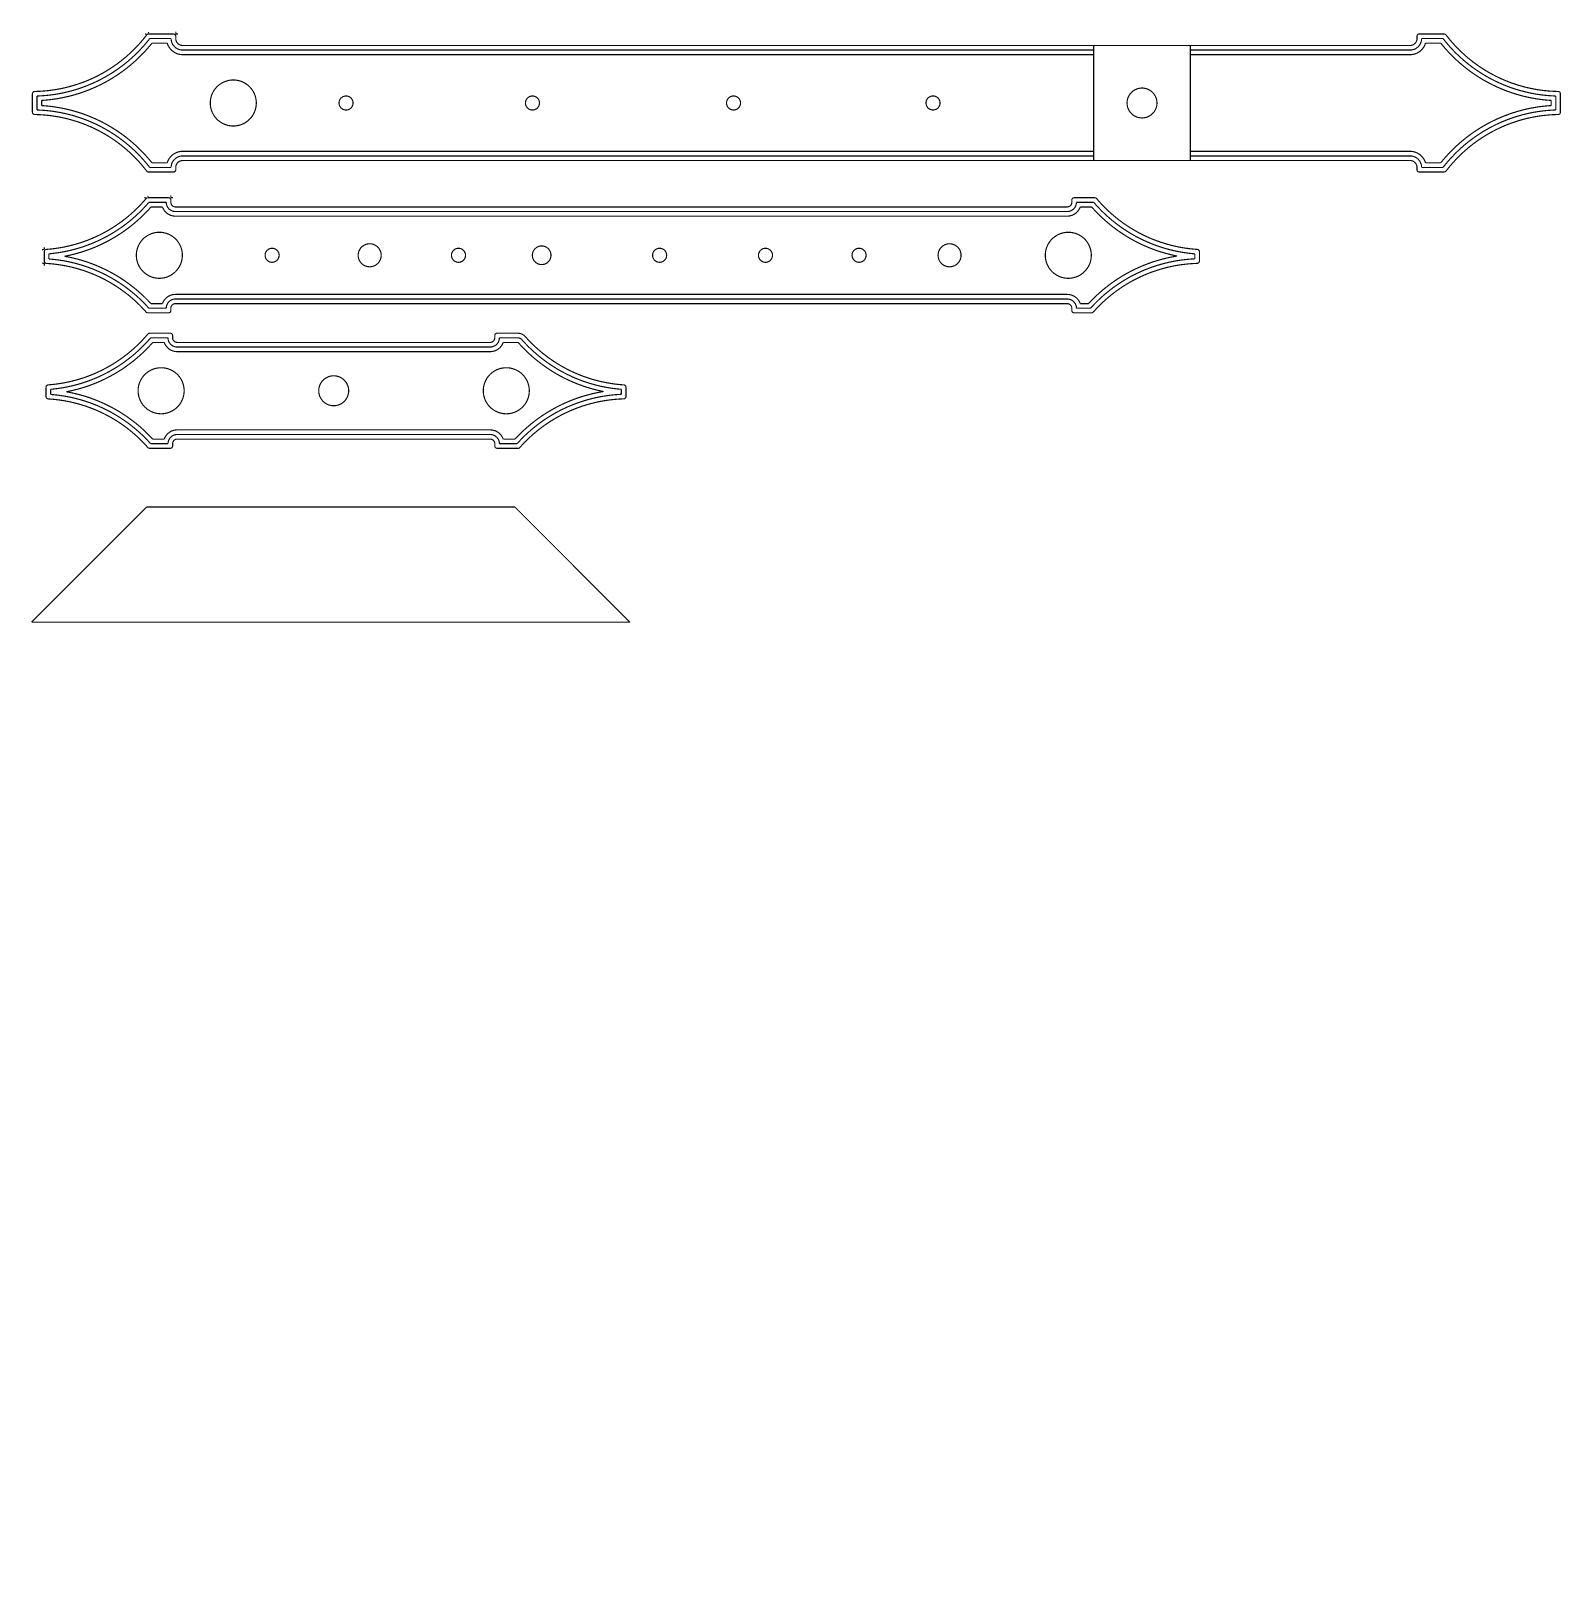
# Model space of a CAD drawing. Extents: x 0.4 to 13.5, y 2.8 to 16.
import ezdxf

# ---------------------------------------------------------------- set-up
doc = ezdxf.new("R2010")
doc.units = 0
doc.layers.get('0').update_dxf_attribs({"linetype": 'CONTINUOUS'})

msp = doc.modelspace()

# ---------------------------------------------------------------- linework, layer by layer
at = {"color": 0, "const_width": 0.009847}
for points in [[(0.447754, 15.5306), (0.475532, 15.5314), (0.50331, 15.5328), (0.531033, 15.5347), (0.558703, 15.5374), (0.586317, 15.5407), (0.613824, 15.5446), (0.641276, 15.549), (0.668565, 15.5542), (0.695747, 15.5599), (0.722819, 15.5663), (0.749729, 15.5732), (0.776476, 15.5807), (0.80306, 15.5889), (0.829428, 15.5976), (0.855578, 15.6069), (0.881565, 15.6169), (0.907281, 15.6275), (0.932781, 15.6386), (0.957954, 15.6503), (0.98291, 15.6625), (1.0076, 15.6754), (1.03196, 15.6887), (1.05604, 15.7026), (1.07975, 15.7171), (1.10319, 15.7321), (1.12625, 15.7475), (1.14898, 15.7636), (1.17128, 15.78), (1.19325, 15.7971), (1.21484, 15.8146), (1.236, 15.8326), (1.25678, 15.8511), (1.27713, 15.87), (1.29698, 15.8894), (1.31646, 15.9093), (1.3355, 15.9296), (1.354, 15.9503), (1.37207, 15.9714), (1.38971, 15.9929), (1.40679, 16.0149)], [(0.467774, 15.4917), (0.496419, 15.4929), (0.525011, 15.4949), (0.553603, 15.4972), (0.582086, 15.5004), (0.610514, 15.5042), (0.638835, 15.5086), (0.667046, 15.5137), (0.69515, 15.5194), (0.72309, 15.5258), (0.750922, 15.5328), (0.778592, 15.5403), (0.806044, 15.5486), (0.833279, 15.5574), (0.860351, 15.5668), (0.887207, 15.5769), (0.913846, 15.5875), (0.940212, 15.5987), (0.966308, 15.6107), (0.992133, 15.6231), (1.01769, 15.6361), (1.04291, 15.6497), (1.06787, 15.6639), (1.09245, 15.6786), (1.11675, 15.6939), (1.14063, 15.7097), (1.16423, 15.726), (1.18739, 15.7429), (1.21018, 15.7603), (1.23258, 15.7782), (1.25456, 15.7967), (1.2761, 15.8156), (1.29725, 15.8349), (1.31793, 15.8547), (1.33816, 15.875), (1.35791, 15.8958), (1.37723, 15.9171), (1.396, 15.9387), (1.41433, 15.9608), (1.43212, 15.9832)], [(0.507107, 15.4542), (0.535861, 15.4561), (0.564561, 15.4589), (0.593207, 15.4621), (0.621744, 15.4661), (0.650228, 15.4707), (0.678549, 15.4758), (0.706814, 15.4817), (0.734918, 15.4881), (0.762858, 15.4951), (0.790636, 15.5028), (0.818251, 15.5111), (0.845649, 15.52), (0.872831, 15.5294), (0.899849, 15.5396), (0.92665, 15.5503), (0.953179, 15.5615), (0.979438, 15.5733), (1.00548, 15.5858), (1.0312, 15.5987), (1.05664, 15.6124), (1.08176, 15.6264), (1.10655, 15.6411), (1.13108, 15.6563), (1.15522, 15.6721), (1.17898, 15.6882), (1.20242, 15.7051), (1.22548, 15.7224), (1.24816, 15.7401), (1.2704, 15.7585), (1.29226, 15.7772), (1.31369, 15.7965), (1.33474, 15.8163), (1.35531, 15.8364), (1.37543, 15.8571), (1.39512, 15.8781), (1.41428, 15.8996), (1.433, 15.9215), (1.45128, 15.9439)], [(1.42242, 16.0226), (1.42019, 16.0225), (1.41797, 16.0221), (1.41581, 16.0214), (1.41368, 16.0206), (1.41174, 16.0194), (1.40989, 16.0181), (1.40826, 16.0165), (1.40679, 16.0149)], [(1.42242, 16.0226), (1.6351, 16.0226)], [(1.6154, 15.9832), (1.43212, 15.9832)], [(1.58176, 15.9439), (1.45128, 15.9439)], [(1.58176, 15.9439), (1.58475, 15.935), (1.58826, 15.9264), (1.59239, 15.9182), (1.59706, 15.9101), (1.60221, 15.9024), (1.60792, 15.8951), (1.6141, 15.8882), (1.62076, 15.8817), (1.62782, 15.8756), (1.63525, 15.87), (1.64307, 15.865), (1.65115, 15.8604), (1.65961, 15.8565), (1.66824, 15.8532), (1.67714, 15.8504), (1.68614, 15.8482), (1.69532, 15.8467), (1.70454, 15.8457), (1.71382, 15.8454)], [(1.6154, 15.9832), (1.61572, 15.9751), (1.61675, 15.9671), (1.61843, 15.959), (1.62071, 15.9512), (1.62369, 15.9437), (1.62728, 15.9364), (1.6314, 15.9293), (1.63618, 15.9228), (1.64144, 15.9165), (1.64714, 15.9108), (1.65338, 15.9056), (1.66, 15.9008), (1.66699, 15.8967), (1.67426, 15.8931), (1.68186, 15.8901), (1.68967, 15.8878), (1.69764, 15.8861), (1.70574, 15.8851), (1.71382, 15.8849)], [(1.6351, 16.0226), (1.63894, 16.0222), (1.64264, 16.0211), (1.646, 16.0193), (1.64903, 16.0168), (1.65147, 16.0139), (1.65326, 16.0104), (1.6544, 16.0067), (1.65479, 16.0029)], [(1.65479, 16.0029), (1.65479, 15.9832)], [(1.65479, 15.9832), (1.65511, 15.9771), (1.65608, 15.971), (1.65767, 15.965), (1.65989, 15.9592), (1.66271, 15.9536), (1.66607, 15.9485), (1.66992, 15.9437), (1.67432, 15.9393), (1.67914, 15.9354), (1.68431, 15.9321), (1.68983, 15.9293), (1.69558, 15.9271), (1.70156, 15.9254), (1.70768, 15.9244), (1.71382, 15.9242)], [(12.2138, 15.8849), (12.2219, 15.8851), (12.23, 15.8861), (12.238, 15.8878), (12.2458, 15.8901), (12.2534, 15.8931), (12.2607, 15.8967), (12.2677, 15.9008), (12.2743, 15.9056), (12.2805, 15.9108), (12.2862, 15.9165), (12.2915, 15.9228), (12.2962, 15.9293), (12.3004, 15.9364), (12.304, 15.9437), (12.3069, 15.9512), (12.3092, 15.959), (12.3109, 15.9671), (12.3119, 15.9751), (12.3123, 15.9832)], [(12.2729, 15.9832), (12.2726, 15.9771), (12.2716, 15.971), (12.27, 15.965), (12.2678, 15.9592), (12.265, 15.9536), (12.2616, 15.9485), (12.2577, 15.9437), (12.2534, 15.9393), (12.2485, 15.9354), (12.2434, 15.9321), (12.2378, 15.9293), (12.2321, 15.9271), (12.2261, 15.9254), (12.22, 15.9244), (12.2138, 15.9242)], [(12.2138, 15.8454), (12.2231, 15.8457), (12.2324, 15.8467), (12.2415, 15.8482), (12.2505, 15.8504), (12.2594, 15.8532), (12.2681, 15.8565), (12.2765, 15.8604), (12.2846, 15.865), (12.2924, 15.87), (12.2999, 15.8756), (12.3069, 15.8817), (12.3135, 15.8882), (12.3197, 15.8951), (12.3254, 15.9024), (12.3306, 15.9101), (12.3353, 15.9182), (12.3394, 15.9264), (12.3429, 15.935), (12.3459, 15.9439)], [(12.2729, 16.0029), (12.2733, 16.0067), (12.2744, 16.0104), (12.2762, 16.0139), (12.2787, 16.0168), (12.2816, 16.0193), (12.285, 16.0211), (12.2887, 16.0222), (12.2926, 16.0226)], [(12.2729, 16.0029), (12.2729, 15.9832)], [(12.2926, 16.0226), (12.5052, 16.0226)], [(12.4955, 15.9832), (12.3123, 15.9832)], [(12.4764, 15.9439), (12.3459, 15.9439)], [(12.4764, 15.9439), (12.4946, 15.9215), (12.5133, 15.8996), (12.5326, 15.8781), (12.5522, 15.8571), (12.5723, 15.8364), (12.5929, 15.8163), (12.6139, 15.7965), (12.6354, 15.7772), (12.6572, 15.7585), (12.6795, 15.7401), (12.7022, 15.7224), (12.7252, 15.7051), (12.7486, 15.6882), (12.7725, 15.6721), (12.7966, 15.6563), (12.8211, 15.6411), (12.8459, 15.6264), (12.871, 15.6124), (12.8965, 15.5987), (12.9222, 15.5858), (12.9482, 15.5733), (12.9745, 15.5615), (13.001, 15.5503), (13.0278, 15.5396), (13.0548, 15.5294), (13.082, 15.52), (13.1094, 15.5111), (13.137, 15.5028), (13.1648, 15.4951), (13.1928, 15.4881), (13.2209, 15.4817), (13.2491, 15.4758), (13.2775, 15.4707), (13.3059, 15.4661), (13.3344, 15.4621), (13.3631, 15.4589), (13.3918, 15.4561), (13.4205, 15.4542)], [(12.4955, 15.9832), (12.5133, 15.9608), (12.5316, 15.9387), (12.5505, 15.9171), (12.5698, 15.8958), (12.5895, 15.875), (12.6097, 15.8547), (12.6304, 15.8349), (12.6516, 15.8156), (12.6731, 15.7967), (12.6951, 15.7782), (12.7175, 15.7603), (12.7403, 15.7429), (12.7635, 15.726), (12.787, 15.7097), (12.8109, 15.6939), (12.8352, 15.6786), (12.8598, 15.6639), (12.8847, 15.6497), (12.91, 15.6361), (12.9355, 15.6231), (12.9613, 15.6107), (12.9875, 15.5987), (13.0138, 15.5875), (13.0404, 15.5769), (13.0673, 15.5668), (13.0943, 15.5574), (13.1216, 15.5486), (13.1491, 15.5403), (13.1768, 15.5328), (13.2045, 15.5258), (13.2325, 15.5194), (13.2606, 15.5137), (13.2888, 15.5086), (13.3172, 15.5042), (13.3456, 15.5004), (13.3741, 15.4972), (13.4026, 15.4949), (13.4313, 15.4929), (13.4599, 15.4917)], [(12.5052, 16.0226), (12.5075, 16.0225), (12.5097, 16.0221), (12.5119, 16.0214), (12.5139, 16.0206), (12.5159, 16.0194), (12.5177, 16.0181), (12.5194, 16.0165), (12.5209, 16.0149)], [(13.4799, 15.5306), (13.4521, 15.5314), (13.4243, 15.5328), (13.3967, 15.5347), (13.369, 15.5374), (13.3414, 15.5407), (13.3138, 15.5446), (13.2864, 15.549), (13.2591, 15.5542), (13.2319, 15.5599), (13.2048, 15.5663), (13.178, 15.5732), (13.1512, 15.5807), (13.1246, 15.5889), (13.0982, 15.5976), (13.0721, 15.6069), (13.0461, 15.6169), (13.0204, 15.6275), (12.9949, 15.6386), (12.9697, 15.6503), (12.9447, 15.6625), (12.9201, 15.6754), (12.8957, 15.6887), (12.8716, 15.7026), (12.8479, 15.7171), (12.8245, 15.7321), (12.8014, 15.7475), (12.7787, 15.7636), (12.7563, 15.78), (12.7344, 15.7971), (12.7128, 15.8146), (12.6916, 15.8326), (12.6709, 15.8511), (12.6506, 15.87), (12.6306, 15.8894), (12.6112, 15.9093), (12.5922, 15.9296), (12.5736, 15.9503), (12.5556, 15.9714), (12.538, 15.9929), (12.5209, 16.0149)], [(9.50711, 15.9242), (1.71382, 15.9242)], [(9.50711, 15.8849), (1.71382, 15.8849)], [(9.50711, 15.8454), (1.71382, 15.8454)], [(9.50711, 15.8849), (9.50711, 15.9242)], [(9.50711, 15.9242), (10.3339, 15.9242)], [(9.50711, 15.8849), (9.50711, 15.8454)], [(9.50711, 15.0186), (9.50711, 15.8454)], [(10.3339, 15.8849), (10.3339, 15.9242)], [(12.2138, 15.9242), (10.3339, 15.9242)], [(12.2138, 15.8849), (10.3339, 15.8849)], [(10.3339, 15.8849), (10.3339, 15.8454)], [(12.2138, 15.8454), (10.3339, 15.8454)], [(10.3339, 15.0186), (10.3339, 15.8454)], [(0.428386, 15.511), (0.428765, 15.5147), (0.42985, 15.5183), (0.43164, 15.5218), (0.434028, 15.5247), (0.436957, 15.5272), (0.440321, 15.529), (0.443956, 15.5301), (0.447754, 15.5306)], [(0.428386, 15.511), (0.428386, 15.3532)], [(0.467774, 15.4917), (0.467774, 15.3724)], [(0.507107, 15.4542), (0.507107, 15.41)], [(13.4205, 15.41), (13.4205, 15.4542)], [(13.4599, 15.3724), (13.4599, 15.4917)], [(13.4992, 15.511), (13.4989, 15.5147), (13.4978, 15.5183), (13.496, 15.5218), (13.4936, 15.5247), (13.4907, 15.5272), (13.4873, 15.529), (13.4837, 15.5301), (13.4799, 15.5306)], [(13.4992, 15.511), (13.4992, 15.3532)], [(0.428386, 15.3532), (0.428765, 15.3493), (0.42985, 15.3457), (0.43164, 15.3422), (0.434028, 15.3393), (0.436957, 15.3368), (0.440321, 15.3351), (0.443956, 15.3339), (0.447754, 15.3335)], [(0.447754, 15.3335), (0.475532, 15.3326), (0.50331, 15.3314), (0.531033, 15.3293), (0.558703, 15.3267), (0.586317, 15.3235), (0.613824, 15.3196), (0.641276, 15.315), (0.668565, 15.31), (0.695747, 15.3042), (0.722819, 15.2979), (0.749729, 15.291), (0.776476, 15.2833), (0.80306, 15.2751), (0.829428, 15.2664), (0.855578, 15.2571), (0.881565, 15.2471), (0.907281, 15.2367), (0.932781, 15.2254), (0.957954, 15.2138), (0.98291, 15.2015), (1.0076, 15.1887), (1.03196, 15.1754), (1.05604, 15.1615), (1.07975, 15.1471), (1.10319, 15.1321), (1.12625, 15.1165), (1.14898, 15.1006), (1.17128, 15.084), (1.19325, 15.0669), (1.21484, 15.0494), (1.236, 15.0314), (1.25678, 15.0129), (1.27713, 14.994), (1.29698, 14.9746), (1.31646, 14.9547), (1.3355, 14.9344), (1.354, 14.9138), (1.37207, 14.8926), (1.38971, 14.8711), (1.40679, 14.8492)], [(1.43212, 14.8808), (1.41433, 14.9033), (1.396, 14.9254), (1.37723, 14.9471), (1.35791, 14.9682), (1.33816, 14.989), (1.31793, 15.0093), (1.29725, 15.0292), (1.2761, 15.0486), (1.25456, 15.0675), (1.23258, 15.0858), (1.21018, 15.1037), (1.18739, 15.1211), (1.16423, 15.1381), (1.14063, 15.1544), (1.11675, 15.1701), (1.09245, 15.1856), (1.06787, 15.2001), (1.04291, 15.2143), (1.01769, 15.2279), (0.992133, 15.241), (0.966308, 15.2535), (0.940212, 15.2653), (0.913846, 15.2765), (0.887207, 15.2872), (0.860351, 15.2972), (0.833279, 15.3067), (0.806044, 15.3156), (0.778592, 15.3238), (0.750922, 15.3314), (0.72309, 15.3383), (0.69515, 15.3447), (0.667046, 15.3504), (0.638835, 15.3554), (0.610514, 15.3599), (0.582086, 15.3636), (0.553603, 15.3668), (0.525011, 15.3693), (0.496419, 15.3711), (0.467774, 15.3724)], [(1.45128, 14.9203), (1.433, 14.9425), (1.41428, 14.9644), (1.39512, 14.986), (1.37543, 15.0069), (1.35531, 15.0276), (1.33474, 15.0479), (1.31369, 15.0675), (1.29226, 15.0868), (1.2704, 15.1057), (1.24816, 15.1239), (1.22548, 15.1417), (1.20242, 15.159), (1.17898, 15.1758), (1.15522, 15.1921), (1.13108, 15.2078), (1.10655, 15.2229), (1.08176, 15.2376), (1.05664, 15.2518), (1.0312, 15.2653), (1.00548, 15.2783), (0.979438, 15.2907), (0.953179, 15.3026), (0.92665, 15.3137), (0.899849, 15.3244), (0.872831, 15.3346), (0.845649, 15.344), (0.818251, 15.3529), (0.790636, 15.3613), (0.762858, 15.3689), (0.734918, 15.376), (0.706814, 15.3825), (0.678549, 15.3882), (0.650228, 15.3935), (0.621744, 15.3981), (0.593207, 15.4019), (0.564561, 15.4053), (0.535861, 15.4079), (0.507107, 15.41)], [(13.4205, 15.41), (13.3918, 15.4079), (13.3631, 15.4053), (13.3344, 15.4019), (13.3059, 15.3981), (13.2775, 15.3935), (13.2491, 15.3882), (13.2209, 15.3825), (13.1928, 15.376), (13.1648, 15.3689), (13.137, 15.3613), (13.1094, 15.3529), (13.082, 15.344), (13.0548, 15.3346), (13.0278, 15.3244), (13.001, 15.3137), (12.9745, 15.3026), (12.9482, 15.2907), (12.9222, 15.2783), (12.8965, 15.2653), (12.871, 15.2518), (12.8459, 15.2376), (12.8211, 15.2229), (12.7966, 15.2078), (12.7725, 15.1921), (12.7486, 15.1758), (12.7252, 15.159), (12.7022, 15.1417), (12.6795, 15.1239), (12.6572, 15.1057), (12.6354, 15.0868), (12.6139, 15.0675), (12.5929, 15.0479), (12.5723, 15.0276), (12.5522, 15.0069), (12.5326, 14.986), (12.5133, 14.9644), (12.4946, 14.9425), (12.4764, 14.9203)], [(13.4599, 15.3724), (13.4313, 15.3711), (13.4026, 15.3693), (13.3741, 15.3668), (13.3456, 15.3636), (13.3172, 15.3599), (13.2888, 15.3554), (13.2606, 15.3504), (13.2325, 15.3447), (13.2045, 15.3383), (13.1768, 15.3314), (13.1491, 15.3238), (13.1216, 15.3156), (13.0943, 15.3067), (13.0673, 15.2972), (13.0404, 15.2872), (13.0138, 15.2765), (12.9875, 15.2653), (12.9613, 15.2535), (12.9355, 15.241), (12.91, 15.2279), (12.8847, 15.2143), (12.8598, 15.2001), (12.8352, 15.1856), (12.8109, 15.1701), (12.787, 15.1544), (12.7635, 15.1381), (12.7403, 15.1211), (12.7175, 15.1037), (12.6951, 15.0858), (12.6731, 15.0675), (12.6516, 15.0486), (12.6304, 15.0292), (12.6097, 15.0093), (12.5895, 14.989), (12.5698, 14.9682), (12.5505, 14.9471), (12.5316, 14.9254), (12.5133, 14.9033), (12.4955, 14.8808)], [(13.4799, 15.3335), (13.4521, 15.3326), (13.4243, 15.3314), (13.3967, 15.3293), (13.369, 15.3267), (13.3414, 15.3235), (13.3138, 15.3196), (13.2864, 15.315), (13.2591, 15.31), (13.2319, 15.3042), (13.2048, 15.2979), (13.178, 15.291), (13.1512, 15.2833), (13.1246, 15.2751), (13.0982, 15.2664), (13.0721, 15.2571), (13.0461, 15.2471), (13.0204, 15.2367), (12.9949, 15.2254), (12.9697, 15.2138), (12.9447, 15.2015), (12.9201, 15.1887), (12.8957, 15.1754), (12.8716, 15.1615), (12.8479, 15.1471), (12.8245, 15.1321), (12.8014, 15.1165), (12.7787, 15.1006), (12.7563, 15.084), (12.7344, 15.0669), (12.7128, 15.0494), (12.6916, 15.0314), (12.6709, 15.0129), (12.6506, 14.994), (12.6306, 14.9746), (12.6112, 14.9547), (12.5922, 14.9344), (12.5736, 14.9138), (12.5556, 14.8926), (12.538, 14.8711), (12.5209, 14.8492)], [(13.4992, 15.3532), (13.4989, 15.3493), (13.4978, 15.3457), (13.496, 15.3422), (13.4936, 15.3393), (13.4907, 15.3368), (13.4873, 15.3351), (13.4837, 15.3339), (13.4799, 15.3335)], [(1.71382, 15.0186), (1.70454, 15.0183), (1.69532, 15.0174), (1.68614, 15.0158), (1.67714, 15.0136), (1.66824, 15.011), (1.65961, 15.0075), (1.65115, 15.0036), (1.64307, 14.999), (1.63525, 14.994), (1.62782, 14.9885), (1.62076, 14.9825), (1.6141, 14.976), (1.60792, 14.969), (1.60221, 14.9617), (1.59706, 14.954), (1.59239, 14.946), (1.58826, 14.9376), (1.58475, 14.929), (1.58176, 14.9203)], [(1.71382, 15.0186), (9.50711, 15.0186)], [(9.50711, 15.0186), (9.50711, 14.9793)], [(10.3339, 15.0186), (12.2138, 15.0186)], [(10.3339, 15.0186), (10.3339, 14.9793)], [(12.3459, 14.9203), (12.3429, 14.929), (12.3394, 14.9376), (12.3353, 14.946), (12.3306, 14.954), (12.3254, 14.9617), (12.3197, 14.969), (12.3135, 14.976), (12.3069, 14.9825), (12.2999, 14.9885), (12.2924, 14.994), (12.2846, 14.999), (12.2765, 15.0036), (12.2681, 15.0075), (12.2594, 15.011), (12.2505, 15.0136), (12.2415, 15.0158), (12.2324, 15.0174), (12.2231, 15.0183), (12.2138, 15.0186)], [(1.43212, 14.8808), (1.6154, 14.8808)], [(1.45128, 14.9203), (1.58176, 14.9203)], [(1.71382, 14.9793), (1.70574, 14.9789), (1.69764, 14.9779), (1.68967, 14.9763), (1.68186, 14.974), (1.67426, 14.971), (1.66699, 14.9675), (1.66, 14.9633), (1.65338, 14.9585), (1.64714, 14.9533), (1.64144, 14.9475), (1.63618, 14.9413), (1.6314, 14.9347), (1.62728, 14.9276), (1.62369, 14.9204), (1.62071, 14.9128), (1.61843, 14.905), (1.61675, 14.8971), (1.61572, 14.889), (1.6154, 14.8808)], [(1.65479, 14.8808), (1.65511, 14.8871), (1.65608, 14.8931), (1.65767, 14.899), (1.65989, 14.9049), (1.66271, 14.9104), (1.66607, 14.9156), (1.66992, 14.9204), (1.67432, 14.9247), (1.67914, 14.9286), (1.68431, 14.9321), (1.68983, 14.9347), (1.69558, 14.9369), (1.70156, 14.9386), (1.70768, 14.9396), (1.71382, 14.9399)], [(1.65479, 14.8808), (1.65479, 14.8611)], [(1.71382, 14.9793), (9.50711, 14.9793)], [(9.50711, 14.9399), (1.71382, 14.9399)], [(9.50711, 14.9399), (9.50711, 14.9793)], [(10.3339, 14.9399), (9.50711, 14.9399)], [(10.3339, 14.9793), (12.2138, 14.9793)], [(10.3339, 14.9399), (10.3339, 14.9793)], [(12.2138, 14.9399), (10.3339, 14.9399)], [(12.3123, 14.8808), (12.3119, 14.889), (12.3109, 14.8971), (12.3092, 14.905), (12.3069, 14.9128), (12.304, 14.9204), (12.3004, 14.9276), (12.2962, 14.9347), (12.2915, 14.9413), (12.2862, 14.9475), (12.2805, 14.9533), (12.2743, 14.9585), (12.2677, 14.9633), (12.2607, 14.9675), (12.2534, 14.971), (12.2458, 14.974), (12.238, 14.9763), (12.23, 14.9779), (12.2219, 14.9789), (12.2138, 14.9793)], [(12.2729, 14.8808), (12.2726, 14.8871), (12.2716, 14.8931), (12.27, 14.899), (12.2678, 14.9049), (12.265, 14.9104), (12.2616, 14.9156), (12.2577, 14.9204), (12.2534, 14.9247), (12.2485, 14.9286), (12.2434, 14.9321), (12.2378, 14.9347), (12.2321, 14.9369), (12.2261, 14.9386), (12.22, 14.9396), (12.2138, 14.9399)], [(12.2729, 14.8808), (12.2729, 14.8611)], [(12.3123, 14.8808), (12.4955, 14.8808)], [(12.3459, 14.9203), (12.4764, 14.9203)], [(1.42242, 14.8415), (1.42019, 14.8417), (1.41797, 14.8421), (1.41581, 14.8426), (1.41368, 14.8435), (1.41174, 14.8447), (1.40989, 14.846), (1.40826, 14.8475), (1.40679, 14.8492)], [(1.42242, 14.8415), (1.6351, 14.8415)], [(1.6351, 14.8415), (1.63894, 14.8418), (1.64264, 14.8431), (1.646, 14.8447), (1.64903, 14.8472), (1.65147, 14.8501), (1.65326, 14.8536), (1.6544, 14.8574), (1.65479, 14.8611)], [(12.2729, 14.8611), (12.2733, 14.8574), (12.2744, 14.8536), (12.2762, 14.8501), (12.2787, 14.8472), (12.2816, 14.8447), (12.285, 14.8431), (12.2887, 14.8418), (12.2926, 14.8415)], [(12.2926, 14.8415), (12.5052, 14.8415)], [(12.5052, 14.8415), (12.5075, 14.8417), (12.5097, 14.8421), (12.5119, 14.8426), (12.5139, 14.8435), (12.5159, 14.8447), (12.5177, 14.846), (12.5194, 14.8475), (12.5209, 14.8492)], [(0.548394, 14.18), (0.572863, 14.1819), (0.597331, 14.1844), (0.62169, 14.1875), (0.64605, 14.191), (0.670301, 14.1949), (0.694444, 14.1993), (0.718533, 14.2043), (0.742512, 14.2097), (0.766331, 14.2156), (0.790093, 14.2219), (0.813693, 14.2287), (0.837131, 14.2361), (0.86046, 14.2438), (0.883626, 14.2521), (0.906575, 14.2607), (0.929417, 14.2699), (0.951986, 14.2796), (0.974447, 14.2896), (0.996636, 14.3001), (1.01866, 14.311), (1.04042, 14.3224), (1.06196, 14.3342), (1.08328, 14.3465), (1.10433, 14.3592), (1.12511, 14.3722), (1.14567, 14.3857), (1.16591, 14.3996), (1.18587, 14.4139), (1.20557, 14.4286), (1.22499, 14.4437), (1.24409, 14.4592), (1.26286, 14.475), (1.2813, 14.4913), (1.29943, 14.5079), (1.31722, 14.5249), (1.33464, 14.5421), (1.35178, 14.5597), (1.36849, 14.5778), (1.38487, 14.596), (1.40087, 14.6146)], [(1.41596, 14.6217), (1.41379, 14.6215), (1.41168, 14.6212), (1.40961, 14.6207), (1.40767, 14.6199), (1.40576, 14.6188), (1.40397, 14.6176), (1.40235, 14.6163), (1.40087, 14.6146)], [(1.41596, 14.6217), (1.5931, 14.6217)], [(1.61279, 14.6019), (1.61257, 14.6051), (1.61182, 14.6081), (1.61068, 14.611), (1.60906, 14.6136), (1.60704, 14.616), (1.60471, 14.6179), (1.60206, 14.6196), (1.59918, 14.6207), (1.59619, 14.6214), (1.5931, 14.6217)], [(9.32015, 14.6019), (9.32036, 14.6051), (9.32112, 14.6081), (9.32226, 14.611), (9.32389, 14.6136), (9.3259, 14.616), (9.32824, 14.6179), (9.33089, 14.6196), (9.33376, 14.6207), (9.33675, 14.6214), (9.33985, 14.6217)], [(9.33985, 14.6217), (9.51699, 14.6217)], [(9.51699, 14.6217), (9.51915, 14.6215), (9.52126, 14.6212), (9.52328, 14.6207), (9.52528, 14.6199), (9.52718, 14.6188), (9.52897, 14.6176), (9.5306, 14.6163), (9.53207, 14.6147)], [(10.3936, 14.1799), (10.3695, 14.1815), (10.3454, 14.1839), (10.3213, 14.1867), (10.2974, 14.1899), (10.2735, 14.1935), (10.2497, 14.1976), (10.2259, 14.2024), (10.2023, 14.2074), (10.1787, 14.2129), (10.1553, 14.2189), (10.132, 14.2254), (10.1088, 14.2324), (10.0858, 14.2397), (10.0629, 14.2475), (10.0402, 14.2558), (10.0176, 14.2646), (9.99522, 14.2737), (9.97304, 14.2833), (9.95101, 14.2933), (9.92925, 14.3039), (9.90761, 14.3147), (9.88624, 14.3261), (9.86513, 14.3378), (9.84418, 14.35), (9.82351, 14.3625), (9.80311, 14.3756), (9.78293, 14.3889), (9.76307, 14.4026), (9.74343, 14.4168), (9.72407, 14.4313), (9.70503, 14.4463), (9.68631, 14.4615), (9.66786, 14.4771), (9.64974, 14.4931), (9.63189, 14.5094), (9.61442, 14.5263), (9.59722, 14.5432), (9.5804, 14.5606), (9.56392, 14.5783), (9.54779, 14.5964), (9.53207, 14.6147)], [(0.569499, 14.1421), (0.594075, 14.1444), (0.618544, 14.1474), (0.643013, 14.1507), (0.667372, 14.1544), (0.691678, 14.1588), (0.715875, 14.1635), (0.740018, 14.1686), (0.763997, 14.1743), (0.787924, 14.1806), (0.811686, 14.1871), (0.835286, 14.1942), (0.858778, 14.2017), (0.882107, 14.2097), (0.905328, 14.2182), (0.928331, 14.2269), (0.951172, 14.2364), (0.97385, 14.2461), (0.996311, 14.2562), (1.01855, 14.2669), (1.04058, 14.2781), (1.06245, 14.2896), (1.08404, 14.3014), (1.10536, 14.3137), (1.12652, 14.3265), (1.14735, 14.3397), (1.16797, 14.3532), (1.18831, 14.3672), (1.20839, 14.3815), (1.22814, 14.3964), (1.24767, 14.4115), (1.26687, 14.4269), (1.28575, 14.4428), (1.30431, 14.459), (1.32259, 14.4757), (1.34049, 14.4925), (1.35813, 14.5099), (1.37538, 14.5275), (1.39231, 14.5454), (1.40886, 14.5637), (1.42507, 14.5824)], [(0.703342, 14.1208), (0.728407, 14.1258), (0.75331, 14.1314), (0.778103, 14.1374), (0.802789, 14.1437), (0.827365, 14.1507), (0.851779, 14.1581), (0.876031, 14.166), (0.900119, 14.1743), (0.924046, 14.1831), (0.947808, 14.1925), (0.971408, 14.2021), (0.994792, 14.2124), (1.01796, 14.2229), (1.04096, 14.2342), (1.06369, 14.2457), (1.08621, 14.2576), (1.10845, 14.2701), (1.13053, 14.2829), (1.15229, 14.2962), (1.17383, 14.31), (1.19504, 14.324), (1.21604, 14.3386), (1.23671, 14.3535), (1.25711, 14.3689), (1.27718, 14.3846), (1.29693, 14.4007), (1.31641, 14.4172), (1.3355, 14.4342), (1.35433, 14.4514), (1.37277, 14.469), (1.39085, 14.4869), (1.40864, 14.5053), (1.426, 14.5239), (1.44303, 14.5429)], [(1.57346, 14.5824), (1.42507, 14.5824)], [(1.54081, 14.5429), (1.44303, 14.5429)], [(1.54081, 14.5429), (1.54362, 14.5358), (1.54682, 14.5289), (1.55051, 14.5222), (1.55464, 14.5157), (1.55914, 14.5096), (1.56407, 14.5038), (1.56933, 14.4981), (1.57497, 14.4929), (1.58089, 14.4881), (1.58713, 14.4837), (1.59364, 14.4797), (1.60042, 14.4761), (1.60742, 14.4731), (1.61458, 14.4703), (1.6219, 14.4682), (1.62935, 14.4664), (1.63693, 14.4651), (1.64453, 14.4644), (1.65218, 14.4642)], [(1.57346, 14.5824), (1.57368, 14.5761), (1.57438, 14.57), (1.57563, 14.5639), (1.57731, 14.5579), (1.57943, 14.5522), (1.58203, 14.5465), (1.58501, 14.5411), (1.58849, 14.536), (1.59229, 14.5311), (1.59651, 14.5267), (1.60101, 14.5224), (1.6059, 14.5186), (1.61106, 14.5151), (1.61643, 14.5122), (1.62201, 14.5096), (1.62782, 14.5075), (1.63379, 14.5057), (1.63986, 14.5046), (1.646, 14.5038), (1.65218, 14.5036)], [(1.61279, 14.6019), (1.61279, 14.5824)], [(1.61279, 14.5824), (1.61307, 14.5779), (1.61376, 14.5736), (1.61501, 14.5693), (1.61669, 14.5653), (1.61882, 14.5614), (1.62142, 14.5578), (1.62435, 14.5544), (1.62765, 14.5515), (1.63124, 14.549), (1.6351, 14.5468), (1.63917, 14.5451), (1.64339, 14.5439), (1.64779, 14.5432), (1.65218, 14.5429)], [(9.28076, 14.5429), (1.65218, 14.5429)], [(9.28076, 14.5036), (1.65218, 14.5036)], [(9.28076, 14.5036), (9.28694, 14.5038), (9.29308, 14.5046), (9.29915, 14.5057), (9.30512, 14.5075), (9.31088, 14.5096), (9.31651, 14.5122), (9.32189, 14.5151), (9.32704, 14.5186), (9.33192, 14.5224), (9.33643, 14.5267), (9.34065, 14.5311), (9.34446, 14.536), (9.34793, 14.5411), (9.35092, 14.5465), (9.35351, 14.5522), (9.35568, 14.5579), (9.35732, 14.5639), (9.35856, 14.57), (9.35926, 14.5761), (9.35949, 14.5824)], [(9.32015, 14.5824), (9.31988, 14.5779), (9.31917, 14.5736), (9.31793, 14.5693), (9.31625, 14.5653), (9.31413, 14.5614), (9.31153, 14.5578), (9.3086, 14.5544), (9.30533, 14.5515), (9.30171, 14.549), (9.29785, 14.5468), (9.29378, 14.5451), (9.28956, 14.5439), (9.28515, 14.5432), (9.28076, 14.5429)], [(9.28076, 14.4642), (9.28842, 14.4644), (9.29606, 14.4651), (9.3036, 14.4664), (9.31104, 14.4682), (9.31836, 14.4703), (9.32553, 14.4731), (9.33251, 14.4761), (9.33931, 14.4797), (9.34581, 14.4837), (9.35206, 14.4881), (9.35801, 14.4929), (9.36361, 14.4981), (9.36888, 14.5038), (9.37381, 14.5096), (9.37831, 14.5157), (9.38243, 14.5222), (9.38613, 14.5289), (9.38932, 14.5358), (9.39214, 14.5429)], [(9.32015, 14.6019), (9.32015, 14.5824)], [(9.50786, 14.5824), (9.35949, 14.5824)], [(9.4899, 14.5429), (9.39214, 14.5429)], [(9.4899, 14.5429), (9.50678, 14.5242), (9.52399, 14.5057), (9.5415, 14.4876), (9.5594, 14.4697), (9.57769, 14.4524), (9.59625, 14.4353), (9.61518, 14.4186), (9.63439, 14.4022), (9.65392, 14.3863), (9.67372, 14.3707), (9.69385, 14.3554), (9.71431, 14.3407), (9.73503, 14.3262), (9.75597, 14.3122), (9.77724, 14.2986), (9.79872, 14.2854), (9.82047, 14.2726), (9.8425, 14.2603), (9.86469, 14.2483), (9.88715, 14.2368), (9.90983, 14.2257), (9.93272, 14.2151), (9.95578, 14.2049), (9.97906, 14.1951), (10.0026, 14.186), (10.0262, 14.1771), (10.05, 14.1686), (10.0739, 14.1607), (10.098, 14.1533), (10.1223, 14.1464), (10.1467, 14.1399), (10.1711, 14.1338), (10.1957, 14.1282), (10.2204, 14.1231)], [(9.50786, 14.5824), (9.52425, 14.5635), (9.54096, 14.5451), (9.55806, 14.5271), (9.57553, 14.5092), (9.59326, 14.4918), (9.61143, 14.4747), (9.62989, 14.4581), (9.64865, 14.4417), (9.66775, 14.4257), (9.68713, 14.4101), (9.70688, 14.3949), (9.72683, 14.3801), (9.74713, 14.3657), (9.76774, 14.3517), (9.78857, 14.3381), (9.80963, 14.3249), (9.831, 14.3119), (9.8526, 14.2996), (9.87446, 14.2876), (9.89654, 14.2763), (9.91883, 14.2651), (9.94129, 14.2544), (9.96403, 14.2443), (9.98693, 14.2346), (10.01, 14.2251), (10.0333, 14.2164), (10.0568, 14.2081), (10.0803, 14.2001), (10.1041, 14.1926), (10.128, 14.1856), (10.152, 14.179), (10.1762, 14.1731), (10.2004, 14.1675), (10.2248, 14.1624), (10.2492, 14.1578), (10.2738, 14.1536), (10.2984, 14.1499), (10.3231, 14.1468), (10.3479, 14.144), (10.3727, 14.1418)], [(9.28076, 14.4642), (1.65218, 14.4642)], [(0.530111, 14.1603), (0.530382, 14.1636), (0.531196, 14.1667), (0.532553, 14.1697), (0.534343, 14.1725), (0.536567, 14.1749), (0.539171, 14.1768), (0.542046, 14.1783), (0.545139, 14.1794), (0.548394, 14.18)], [(0.530111, 14.1603), (0.530111, 14.0793)], [(0.569499, 14.1421), (0.569499, 14.0978)], [(1.42481, 13.6768), (1.40793, 13.6953), (1.39074, 13.7135), (1.37316, 13.7314), (1.3552, 13.7489), (1.33691, 13.766), (1.31831, 13.7828), (1.29937, 13.7992), (1.28011, 13.8152), (1.26052, 13.8309), (1.24067, 13.8461), (1.22049, 13.861), (1.20003, 13.8755), (1.17931, 13.8896), (1.15826, 13.9032), (1.13699, 13.9164), (1.11545, 13.9292), (1.0937, 13.9415), (1.07167, 13.9535), (1.04937, 13.965), (1.02691, 13.9761), (1.00418, 13.9867), (0.981282, 13.9969), (0.958225, 14.0067), (0.93495, 14.0158), (0.911458, 14.0247), (0.887804, 14.0331), (0.86404, 14.0408), (0.840115, 14.0483), (0.816026, 14.0551), (0.791775, 14.0617), (0.767469, 14.0676), (0.743001, 14.0731), (0.718479, 14.0781), (0.693793, 14.0826), (0.669054, 14.0865), (0.64426, 14.0901), (0.619412, 14.0932), (0.594456, 14.0957), (0.569499, 14.0978)], [(1.44228, 13.7162), (1.42507, 13.7346), (1.4075, 13.7527), (1.38954, 13.7705), (1.37131, 13.7879), (1.3527, 13.8049), (1.33377, 13.8216), (1.31456, 13.8379), (1.29498, 13.8538), (1.27512, 13.8694), (1.25499, 13.8846), (1.23454, 13.8993), (1.21381, 13.9137), (1.19282, 13.9278), (1.17155, 13.9414), (1.15007, 13.9546), (1.12831, 13.9672), (1.10628, 13.9796), (1.08404, 13.9915), (1.06158, 14.0029), (1.0389, 14.014), (1.016, 14.0246), (0.992893, 14.0347), (0.969618, 14.0444), (0.946126, 14.0538), (0.922472, 14.0625), (0.898708, 14.071), (0.874729, 14.0787), (0.85064, 14.0863), (0.826389, 14.0932), (0.801975, 14.0997), (0.777507, 14.1057), (0.752875, 14.1113), (0.72819, 14.1163), (0.703342, 14.1208)], [(10.2204, 14.1231), (10.1958, 14.1189), (10.1712, 14.1142), (10.1467, 14.1092), (10.1223, 14.1035), (10.098, 14.0975), (10.0739, 14.091), (10.0499, 14.0839), (10.0259, 14.0765), (10.0022, 14.0686), (9.97863, 14.0603), (9.95518, 14.0514), (9.93192, 14.0422), (9.90886, 14.0325), (9.88596, 14.0224), (9.86328, 14.0118), (9.84082, 14.0008), (9.81853, 13.9894), (9.7965, 13.9776), (9.77468, 13.9653), (9.7531, 13.9526), (9.73178, 13.9396), (9.71072, 13.9261), (9.68989, 13.9122), (9.66932, 13.8978), (9.64908, 13.8832), (9.62907, 13.8681), (9.60938, 13.8527), (9.59, 13.8369), (9.5709, 13.8206), (9.55214, 13.8041), (9.53369, 13.7872), (9.51557, 13.77), (9.49778, 13.7523), (9.48031, 13.7344), (9.46322, 13.7162)], [(10.3727, 14.099), (10.348, 14.0976), (10.3233, 14.0958), (10.2987, 14.0936), (10.2741, 14.0908), (10.2496, 14.0876), (10.2252, 14.0839), (10.2008, 14.0799), (10.1765, 14.0751), (10.1523, 14.07), (10.1283, 14.0644), (10.1043, 14.0583), (10.0805, 14.0518), (10.0568, 14.0449), (10.0332, 14.0375), (10.0097, 14.0296), (9.98649, 14.0213), (9.96337, 14.0124), (9.94043, 14.0032), (9.91769, 13.9935), (9.89518, 13.9833), (9.87283, 13.9728), (9.85069, 13.9617), (9.82878, 13.9503), (9.80707, 13.9385), (9.78564, 13.9261), (9.76443, 13.9135), (9.74343, 13.9003), (9.72276, 13.8868), (9.70231, 13.8729), (9.68218, 13.8586), (9.66228, 13.8439), (9.64268, 13.8288), (9.62343, 13.8134), (9.60444, 13.7975), (9.58578, 13.7814), (9.56739, 13.7648), (9.54937, 13.7479), (9.53168, 13.7306), (9.51432, 13.713), (9.49729, 13.695), (9.48068, 13.6768)], [(10.3727, 14.099), (10.3727, 14.1418)], [(10.412, 14.1601), (10.4117, 14.1635), (10.4109, 14.1667), (10.4096, 14.1696), (10.4078, 14.1724), (10.4055, 14.1749), (10.4029, 14.1768), (10.4, 14.1783), (10.3969, 14.1793), (10.3936, 14.1799)], [(10.412, 14.1601), (10.412, 14.0799)], [(0.530111, 14.0793), (0.530382, 14.0761), (0.53125, 14.0729), (0.532553, 14.0699), (0.534397, 14.0671), (0.536675, 14.0647), (0.539333, 14.0628), (0.542264, 14.0612), (0.54541, 14.0601), (0.548665, 14.0597)], [(0.548665, 14.0597), (0.572971, 14.0581), (0.597222, 14.056), (0.621419, 14.0533), (0.645562, 14.0503), (0.669596, 14.0467), (0.693631, 14.0426), (0.717557, 14.0382), (0.741374, 14.0332), (0.765082, 14.0276), (0.788683, 14.0218), (0.812175, 14.0154), (0.835558, 14.0085), (0.858778, 14.0013), (0.881836, 13.9935), (0.904731, 13.9851), (0.927462, 13.9765), (0.950032, 13.9674), (0.972385, 13.9578), (0.994575, 13.9478), (1.0166, 13.9374), (1.03836, 13.9265), (1.0599, 13.9151), (1.08122, 13.9035), (1.10232, 13.8912), (1.12316, 13.8787), (1.14372, 13.8657), (1.16406, 13.8523), (1.18414, 13.8385), (1.20394, 13.8244), (1.22342, 13.8098), (1.24262, 13.7949), (1.26156, 13.7795), (1.28017, 13.7638), (1.29845, 13.7478), (1.31641, 13.7313), (1.33404, 13.7146), (1.35135, 13.6975), (1.36827, 13.68), (1.38493, 13.6622), (1.40115, 13.6441)], [(10.3929, 14.0603), (10.3683, 14.0593), (10.3437, 14.0579), (10.3192, 14.056), (10.2947, 14.0536), (10.2702, 14.0507), (10.2458, 14.0474), (10.2215, 14.0435), (10.1973, 14.0392), (10.1732, 14.0342), (10.1491, 14.0289), (10.1252, 14.0231), (10.1014, 14.0168), (10.0778, 14.0101), (10.0542, 14.0029), (10.0308, 13.9951), (10.0076, 13.9871), (9.98454, 13.9785), (9.96164, 13.9693), (9.93896, 13.9597), (9.91644, 13.9497), (9.89415, 13.9393), (9.87207, 13.9285), (9.85021, 13.9171), (9.82861, 13.9054), (9.80724, 13.8932), (9.78608, 13.8805), (9.76519, 13.8675), (9.74457, 13.8541), (9.72424, 13.8402), (9.70415, 13.826), (9.6844, 13.8112), (9.66493, 13.7962), (9.64578, 13.7808), (9.6269, 13.765), (9.60835, 13.7487), (9.59017, 13.7322), (9.57226, 13.7153), (9.55474, 13.698), (9.53754, 13.6803), (9.52072, 13.6624), (9.50429, 13.6441)], [(10.412, 14.0799), (10.4117, 14.0767), (10.4109, 14.0733), (10.4094, 14.0703), (10.4076, 14.0675), (10.4052, 14.065), (10.4025, 14.0631), (10.3995, 14.0615), (10.3962, 14.0607), (10.3929, 14.0603)], [(1.44228, 13.7162), (1.54081, 13.7162)], [(1.65218, 13.7949), (1.64453, 13.7947), (1.63693, 13.7939), (1.62935, 13.7927), (1.6219, 13.791), (1.61458, 13.7887), (1.60742, 13.7861), (1.60042, 13.783), (1.59364, 13.7794), (1.58713, 13.7754), (1.58089, 13.771), (1.57497, 13.7662), (1.56933, 13.761), (1.56407, 13.7554), (1.55914, 13.7496), (1.55464, 13.7434), (1.55051, 13.7369), (1.54682, 13.7302), (1.54362, 13.7233), (1.54081, 13.7162)], [(1.65218, 13.7555), (1.646, 13.7553), (1.63986, 13.7546), (1.63379, 13.7534), (1.62782, 13.7517), (1.62201, 13.7495), (1.61643, 13.747), (1.61106, 13.7439), (1.6059, 13.7405), (1.60101, 13.7367), (1.59651, 13.7325), (1.59229, 13.7279), (1.58849, 13.7231), (1.58501, 13.7179), (1.58203, 13.7126), (1.57943, 13.7069), (1.57731, 13.7011), (1.57563, 13.6952), (1.57438, 13.6891), (1.57368, 13.6829), (1.57346, 13.6768)], [(1.61279, 13.6768), (1.61307, 13.6812), (1.61376, 13.6855), (1.61501, 13.6898), (1.61669, 13.6938), (1.61882, 13.6977), (1.62142, 13.7013), (1.62435, 13.7046), (1.62765, 13.7076), (1.63124, 13.7101), (1.6351, 13.7122), (1.63917, 13.714), (1.64339, 13.7152), (1.64779, 13.7159), (1.65218, 13.7162)], [(9.28076, 13.7949), (1.65218, 13.7949)], [(9.28076, 13.7555), (1.65218, 13.7555)], [(9.28076, 13.7162), (1.65218, 13.7162)], [(9.39214, 13.7162), (9.38932, 13.7233), (9.38613, 13.7302), (9.38243, 13.7369), (9.37831, 13.7434), (9.37381, 13.7496), (9.36888, 13.7554), (9.36361, 13.761), (9.35801, 13.7662), (9.35206, 13.771), (9.34581, 13.7754), (9.33931, 13.7794), (9.33251, 13.783), (9.32553, 13.7861), (9.31836, 13.7887), (9.31104, 13.791), (9.3036, 13.7927), (9.29606, 13.7939), (9.28842, 13.7947), (9.28076, 13.7949)], [(9.35949, 13.6768), (9.35926, 13.6829), (9.35856, 13.6891), (9.35732, 13.6952), (9.35568, 13.7011), (9.35351, 13.7069), (9.35092, 13.7126), (9.34793, 13.7179), (9.34446, 13.7231), (9.34065, 13.7279), (9.33643, 13.7325), (9.33192, 13.7367), (9.32704, 13.7405), (9.32189, 13.7439), (9.31651, 13.747), (9.31088, 13.7495), (9.30512, 13.7517), (9.29915, 13.7534), (9.29308, 13.7546), (9.28694, 13.7553), (9.28076, 13.7555)], [(9.28076, 13.7162), (9.28515, 13.7159), (9.28956, 13.7152), (9.29378, 13.714), (9.29785, 13.7122), (9.30171, 13.7101), (9.30533, 13.7076), (9.3086, 13.7046), (9.31153, 13.7013), (9.31413, 13.6977), (9.31625, 13.6938), (9.31793, 13.6898), (9.31917, 13.6855), (9.31988, 13.6812), (9.32015, 13.6768)], [(9.39214, 13.7162), (9.46322, 13.7162)], [(1.41596, 13.6374), (1.41385, 13.6375), (1.41178, 13.6379), (1.40978, 13.6384), (1.40782, 13.6392), (1.40597, 13.6401), (1.40424, 13.6413), (1.40261, 13.6426), (1.40115, 13.6441)], [(1.41596, 13.6374), (1.5931, 13.6374)], [(1.42481, 13.6768), (1.57346, 13.6768)], [(1.61279, 13.6571), (1.61257, 13.654), (1.61182, 13.651), (1.61068, 13.6482), (1.60906, 13.6456), (1.60704, 13.6432), (1.60471, 13.6412), (1.60206, 13.6395), (1.59918, 13.6384), (1.59619, 13.6376), (1.5931, 13.6374)], [(1.61279, 13.6768), (1.61279, 13.6571)], [(9.32015, 13.6768), (9.32015, 13.6571)], [(9.32015, 13.6571), (9.32036, 13.654), (9.32112, 13.651), (9.32226, 13.6482), (9.32389, 13.6456), (9.3259, 13.6432), (9.32824, 13.6412), (9.33089, 13.6395), (9.33376, 13.6384), (9.33675, 13.6376), (9.33985, 13.6374)], [(9.33985, 13.6374), (9.48953, 13.6374)], [(9.35949, 13.6768), (9.48068, 13.6768)], [(9.48953, 13.6374), (9.4916, 13.6375), (9.49365, 13.6379), (9.49567, 13.6384), (9.49761, 13.6392), (9.49946, 13.6401), (9.50119, 13.6413), (9.50282, 13.6426), (9.50429, 13.6441)], [(0.563476, 13.0212), (0.580675, 13.0226), (0.597874, 13.0241), (0.615018, 13.026), (0.632107, 13.0281), (0.649197, 13.0304), (0.666233, 13.033), (0.683268, 13.0357), (0.70025, 13.0388), (0.717176, 13.042), (0.73405, 13.0456), (0.750868, 13.0494), (0.767632, 13.0533), (0.784397, 13.0576), (0.801053, 13.062), (0.8176, 13.0667), (0.834147, 13.0716), (0.850586, 13.0768), (0.866971, 13.0821), (0.883301, 13.0877), (0.899522, 13.0936), (0.91569, 13.0997), (0.931749, 13.106), (0.9477, 13.1125), (0.963542, 13.1192), (0.979329, 13.1262), (0.995008, 13.1334), (1.01058, 13.1407), (1.02604, 13.1484), (1.0414, 13.1562), (1.05669, 13.1642), (1.07183, 13.1725), (1.08681, 13.181), (1.10173, 13.1897), (1.11648, 13.1986), (1.13113, 13.2076), (1.14567, 13.217), (1.16005, 13.2265), (1.17432, 13.2362), (1.18842, 13.246), (1.20237, 13.2561), (1.2162, 13.2664), (1.22993, 13.2769), (1.24343, 13.2876), (1.25684, 13.2984), (1.27007, 13.3095), (1.28315, 13.3208), (1.29606, 13.3322), (1.30881, 13.3438), (1.32145, 13.3556), (1.33388, 13.3675), (1.34614, 13.3797), (1.35824, 13.3919), (1.37012, 13.4044), (1.38184, 13.417), (1.39339, 13.4298), (1.40479, 13.4428), (1.41601, 13.4559)], [(0.584581, 12.9833), (0.60216, 12.985), (0.619683, 12.9869), (0.637153, 12.989), (0.654622, 12.9914), (0.672038, 12.994), (0.689453, 12.9968), (0.70676, 13), (0.724067, 13.0033), (0.741319, 13.0069), (0.758518, 13.0107), (0.775717, 13.0148), (0.792806, 13.019), (0.809787, 13.0236), (0.826768, 13.0284), (0.843642, 13.0334), (0.860514, 13.0386), (0.877279, 13.0441), (0.893935, 13.0497), (0.910536, 13.0557), (0.927029, 13.0618), (0.943468, 13.0683), (0.959799, 13.0749), (0.976019, 13.0817), (0.992133, 13.0888), (1.00819, 13.0961), (1.02414, 13.1036), (1.03998, 13.1113), (1.05572, 13.1193), (1.07129, 13.1274), (1.08681, 13.1358), (1.10221, 13.1444), (1.11746, 13.1532), (1.1326, 13.1623), (1.14762, 13.1715), (1.16249, 13.1809), (1.17725, 13.1906), (1.19184, 13.2004), (1.20633, 13.2104), (1.22065, 13.2207), (1.23481, 13.2312), (1.24886, 13.2418), (1.26275, 13.2527), (1.27648, 13.2637), (1.29009, 13.2749), (1.30355, 13.2863), (1.31679, 13.2979), (1.32992, 13.3097), (1.34283, 13.3217), (1.35563, 13.3338), (1.36822, 13.3461), (1.38064, 13.3586), (1.39296, 13.3712), (1.405, 13.3841), (1.41694, 13.3971), (1.42865, 13.4102), (1.44015, 13.4235)], [(1.43104, 13.4629), (1.42893, 13.4628), (1.42681, 13.4625), (1.42475, 13.4619), (1.42275, 13.461), (1.42085, 13.4601), (1.41911, 13.4588), (1.41749, 13.4575), (1.41601, 13.4559)], [(1.43104, 13.4629), (1.60824, 13.4629)], [(1.58854, 13.4235), (1.44015, 13.4235)], [(1.58854, 13.4235), (1.58865, 13.4191), (1.58903, 13.4147), (1.58968, 13.4104), (1.5905, 13.406), (1.59164, 13.4018), (1.59293, 13.3975), (1.59451, 13.3934), (1.59636, 13.3894), (1.59836, 13.3855), (1.60058, 13.3816), (1.60308, 13.378), (1.60574, 13.3745), (1.60856, 13.3711), (1.6116, 13.3678), (1.61481, 13.3648), (1.61817, 13.362), (1.62169, 13.3593), (1.62538, 13.3569), (1.62918, 13.3546), (1.63314, 13.3526), (1.63715, 13.3508), (1.64128, 13.3492), (1.64551, 13.3479), (1.64974, 13.3468), (1.65408, 13.3459), (1.65847, 13.3453), (1.66287, 13.3449), (1.66726, 13.3448)], [(1.62793, 13.4432), (1.62776, 13.4454), (1.62744, 13.4476), (1.62679, 13.4497), (1.62597, 13.4518), (1.62489, 13.4537), (1.62358, 13.4555), (1.62213, 13.4571), (1.6205, 13.4586), (1.61871, 13.4599), (1.61675, 13.4609), (1.61475, 13.4618), (1.61263, 13.4624), (1.6104, 13.4628), (1.60824, 13.4629)], [(1.62793, 13.4432), (1.62793, 13.4235)], [(1.62793, 13.4235), (1.62804, 13.4205), (1.62836, 13.4174), (1.62901, 13.4143), (1.62983, 13.4113), (1.63092, 13.4085), (1.63222, 13.4057), (1.63374, 13.4029), (1.63542, 13.4004), (1.63737, 13.3979), (1.63943, 13.3957), (1.64171, 13.3936), (1.64415, 13.3917), (1.64671, 13.39), (1.64942, 13.3885), (1.65224, 13.3872), (1.65511, 13.3861), (1.6581, 13.3852), (1.66114, 13.3847), (1.66417, 13.3843), (1.66726, 13.3842)], [(4.34446, 13.3448), (4.34885, 13.3449), (4.35325, 13.3453), (4.35764, 13.3459), (4.36199, 13.3468), (4.36621, 13.3479), (4.37044, 13.3492), (4.37457, 13.3508), (4.37864, 13.3526), (4.38254, 13.3546), (4.38633, 13.3569), (4.39003, 13.3593), (4.39356, 13.362), (4.39692, 13.3648), (4.40012, 13.3678), (4.40315, 13.3711), (4.40597, 13.3745), (4.40869, 13.378), (4.41114, 13.3816), (4.41336, 13.3855), (4.41536, 13.3894), (4.41721, 13.3934), (4.41878, 13.3975), (4.42014, 13.4018), (4.42122, 13.406), (4.4221, 13.4104), (4.42269, 13.4147), (4.42307, 13.4191), (4.42318, 13.4235)], [(4.38385, 13.4235), (4.38368, 13.4205), (4.38336, 13.4174), (4.38271, 13.4143), (4.38189, 13.4113), (4.38081, 13.4085), (4.3795, 13.4057), (4.37804, 13.4029), (4.37631, 13.4004), (4.3744, 13.3979), (4.37229, 13.3957), (4.37001, 13.3936), (4.36757, 13.3917), (4.36501, 13.39), (4.36231, 13.3885), (4.35954, 13.3872), (4.35661, 13.3861), (4.35363, 13.3852), (4.35058, 13.3847), (4.34754, 13.3843), (4.34446, 13.3842)], [(4.38385, 13.4432), (4.38396, 13.4454), (4.38433, 13.4476), (4.38493, 13.4497), (4.38574, 13.4518), (4.38683, 13.4537), (4.38813, 13.4555), (4.3896, 13.4571), (4.39122, 13.4586), (4.39301, 13.4599), (4.39497, 13.4609), (4.39703, 13.4618), (4.39914, 13.4624), (4.40132, 13.4628), (4.40349, 13.4629)], [(4.38385, 13.4432), (4.38385, 13.4235)], [(4.40349, 13.4629), (4.58068, 13.4629)], [(4.58068, 13.4235), (4.42318, 13.4235)], [(4.58068, 13.4629), (4.5855, 13.4628), (4.59033, 13.4623), (4.59511, 13.4617), (4.59983, 13.4607), (4.60449, 13.4595), (4.6091, 13.4581), (4.61361, 13.4563), (4.61806, 13.4543), (4.62235, 13.4521), (4.62646, 13.4496), (4.63049, 13.4469), (4.63433, 13.444), (4.63803, 13.4409), (4.6415, 13.4376), (4.64481, 13.434)], [(4.61529, 13.4079), (4.61285, 13.4105), (4.61019, 13.4129), (4.60736, 13.415), (4.60439, 13.417), (4.60129, 13.4187), (4.59804, 13.4201), (4.59467, 13.4214), (4.59125, 13.4223), (4.58772, 13.423), (4.58421, 13.4234), (4.58068, 13.4235)], [(5.48747, 13.0211), (5.47, 13.0223), (5.45253, 13.0238), (5.43511, 13.0256), (5.41775, 13.0275), (5.40039, 13.0298), (5.38303, 13.0323), (5.36578, 13.035), (5.34853, 13.038), (5.33132, 13.0412), (5.31413, 13.0447), (5.29704, 13.0484), (5.28, 13.0524), (5.26303, 13.0565), (5.2461, 13.061), (5.22922, 13.0657), (5.2124, 13.0706), (5.19569, 13.0757), (5.17904, 13.0812), (5.16243, 13.0868), (5.14594, 13.0927), (5.12956, 13.0987), (5.11322, 13.1051), (5.097, 13.1117), (5.08089, 13.1184), (5.06483, 13.1255), (5.04889, 13.1327), (5.0331, 13.1402), (5.01736, 13.1479), (5.00174, 13.1558), (4.98628, 13.164), (4.97086, 13.1724), (4.95562, 13.1809), (4.94049, 13.1897), (4.92551, 13.1987), (4.9106, 13.208), (4.89589, 13.2174), (4.88124, 13.2271), (4.86681, 13.2369), (4.85249, 13.247), (4.83826, 13.2572), (4.82428, 13.2677), (4.81039, 13.2784), (4.79665, 13.2892), (4.7831, 13.3002), (4.76964, 13.3115), (4.7564, 13.323), (4.74333, 13.3346), (4.73042, 13.3464), (4.71767, 13.3583), (4.70508, 13.3706), (4.69265, 13.3829), (4.68039, 13.3954), (4.66835, 13.4081), (4.65647, 13.421), (4.64481, 13.434)], [(0.718479, 12.9621), (0.736219, 12.9656), (0.753851, 12.9693), (0.771539, 12.9733), (0.789063, 12.9775), (0.806586, 12.982), (0.824056, 12.9867), (0.841417, 12.9916), (0.858724, 12.9968), (0.875976, 13.0022), (0.893121, 13.0079), (0.910211, 13.0138), (0.927246, 13.0199), (0.944119, 13.0263), (0.960938, 13.0328), (0.977701, 13.0397), (0.994358, 13.0467), (1.01085, 13.054), (1.02729, 13.0615), (1.04362, 13.0693), (1.05984, 13.0772), (1.07596, 13.0854), (1.09196, 13.0938), (1.10786, 13.1025), (1.12359, 13.1113), (1.13921, 13.1204), (1.15473, 13.1297), (1.17014, 13.1392), (1.18538, 13.1488), (1.20047, 13.1587), (1.21544, 13.1689), (1.23025, 13.1792), (1.24495, 13.1897), (1.25949, 13.2005), (1.27387, 13.2114), (1.28809, 13.2225), (1.30219, 13.2338), (1.31613, 13.2454), (1.32992, 13.2571), (1.34348, 13.269), (1.35693, 13.281), (1.37017, 13.2933), (1.3833, 13.3058), (1.39621, 13.3184), (1.40896, 13.3312), (1.42156, 13.3442), (1.43392, 13.3574), (1.44613, 13.3707), (1.45817, 13.3842)], [(1.55593, 13.3842), (1.45817, 13.3842)], [(1.55593, 13.3842), (1.55783, 13.3791), (1.55994, 13.3742), (1.56233, 13.3694), (1.56494, 13.3646), (1.56771, 13.36), (1.57069, 13.3555), (1.57389, 13.3512), (1.57731, 13.347), (1.58089, 13.343), (1.58464, 13.3391), (1.5886, 13.3354), (1.59267, 13.332), (1.5969, 13.3287), (1.60129, 13.3256), (1.60585, 13.3226), (1.61051, 13.32), (1.61529, 13.3175), (1.62017, 13.3152), (1.62517, 13.3132), (1.63021, 13.3114), (1.63536, 13.3098), (1.64057, 13.3085), (1.64589, 13.3074), (1.65121, 13.3065), (1.65653, 13.3059), (1.66189, 13.3056), (1.66726, 13.3054)], [(4.34446, 13.3842), (1.66726, 13.3842)], [(4.34446, 13.3448), (1.66726, 13.3448)], [(4.34446, 13.3054), (1.66726, 13.3054)], [(4.34446, 13.3054), (4.34983, 13.3056), (4.35519, 13.3059), (4.36057, 13.3065), (4.36589, 13.3074), (4.37115, 13.3085), (4.37636, 13.3098), (4.38151, 13.3114), (4.38656, 13.3132), (4.39154, 13.3152), (4.39643, 13.3175), (4.40121, 13.32), (4.40587, 13.3226), (4.41043, 13.3256), (4.41482, 13.3287), (4.41906, 13.332), (4.42318, 13.3354), (4.42708, 13.3391), (4.43083, 13.343), (4.4344, 13.347), (4.43782, 13.3512), (4.44103, 13.3555), (4.44401, 13.36), (4.44683, 13.3646), (4.44938, 13.3694), (4.45176, 13.3742), (4.45389, 13.3791), (4.45578, 13.3842)], [(4.58068, 13.3842), (4.45578, 13.3842)], [(4.58583, 13.3818), (4.58529, 13.3824), (4.58475, 13.3828), (4.58415, 13.3833), (4.5835, 13.3836), (4.58279, 13.3838), (4.58214, 13.384), (4.58138, 13.3841), (4.58068, 13.3842)], [(4.58583, 13.3818), (4.59771, 13.3686), (4.60975, 13.3555), (4.62201, 13.3426), (4.63439, 13.3298), (4.64703, 13.3172), (4.65978, 13.3047), (4.67269, 13.2925), (4.68576, 13.2804), (4.69906, 13.2686), (4.71246, 13.2568), (4.72601, 13.2453), (4.73975, 13.234), (4.75364, 13.2228), (4.76764, 13.2119), (4.78185, 13.2011), (4.79617, 13.1905), (4.8106, 13.1801), (4.82525, 13.1699), (4.84, 13.1599), (4.85487, 13.1502), (4.8699, 13.1406), (4.88504, 13.1312), (4.90028, 13.122), (4.91569, 13.1131), (4.93121, 13.1043), (4.94683, 13.0958), (4.96257, 13.0875), (4.9784, 13.0794), (4.99436, 13.0715), (5.01042, 13.0638), (5.02658, 13.0563), (5.04286, 13.0491), (5.05925, 13.0421), (5.07568, 13.0353), (5.09229, 13.0287), (5.10889, 13.0223), (5.12565, 13.0163), (5.14242, 13.0104), (5.15935, 13.0047), (5.17626, 12.9993), (5.19331, 12.9941), (5.21039, 12.9892), (5.2276, 12.9844), (5.24485, 12.9799), (5.2621, 12.9756), (5.27946, 12.9716), (5.29688, 12.9678), (5.31429, 12.9643)], [(4.61529, 13.4079), (4.62711, 13.3948), (4.63917, 13.3817), (4.65136, 13.3688), (4.66374, 13.3561), (4.67626, 13.3436), (4.68901, 13.3313), (4.70193, 13.3191), (4.71496, 13.3071), (4.72819, 13.2953), (4.7416, 13.2837), (4.75515, 13.2723), (4.76888, 13.261), (4.78271, 13.25), (4.79676, 13.2392), (4.81093, 13.2285), (4.82525, 13.218), (4.83974, 13.2078), (4.85433, 13.1977), (4.86908, 13.1879), (4.88396, 13.1783), (4.89899, 13.1688), (4.91411, 13.1596), (4.92942, 13.1506), (4.94476, 13.1418), (4.96029, 13.1333), (4.97592, 13.1249), (4.99169, 13.1168), (5.00754, 13.1088), (5.02354, 13.1011), (5.03961, 13.0936), (5.05578, 13.0864), (5.07206, 13.0794), (5.08843, 13.0726), (5.10493, 13.066), (5.12147, 13.0597), (5.13813, 13.0536), (5.15483, 13.0477), (5.17165, 13.0421), (5.18853, 13.0367), (5.20551, 13.0316), (5.22254, 13.0266), (5.23964, 13.0219), (5.25678, 13.0175), (5.27403, 13.0133), (5.29129, 13.0093), (5.30865, 13.0056), (5.32601, 13.0021), (5.34343, 12.9989), (5.36089, 12.9959), (5.37842, 12.9932), (5.396, 12.9906), (5.41357, 12.9884), (5.43121, 12.9864), (5.44883, 12.9846), (5.46647, 12.9831)], [(0.545247, 13.0015), (0.545356, 13.0038), (0.545736, 13.006), (0.546386, 13.0082), (0.54731, 13.0103), (0.548394, 13.0123), (0.54975, 13.0141), (0.551324, 13.0157), (0.553006, 13.0172), (0.554904, 13.0185), (0.556912, 13.0195), (0.559082, 13.0203), (0.561253, 13.0209), (0.563476, 13.0212)], [(5.50586, 13.0014), (5.50575, 13.0037), (5.50532, 13.0059), (5.50467, 13.0081), (5.50379, 13.0102), (5.50265, 13.0122), (5.50131, 13.014), (5.49972, 13.0157), (5.49799, 13.0171), (5.4961, 13.0184), (5.49403, 13.0194), (5.49192, 13.0202), (5.48969, 13.0208), (5.48747, 13.0211)], [(0.545247, 13.0015), (0.545247, 12.9206)], [(0.545247, 12.9206), (0.545356, 12.9183), (0.54579, 12.9161), (0.546442, 12.9138), (0.54731, 12.9118), (0.548449, 12.9098), (0.549858, 12.9079), (0.551432, 12.9063), (0.553168, 12.9048), (0.555067, 12.9035), (0.557129, 12.9025), (0.559299, 12.9018), (0.561524, 12.9012), (0.563803, 12.9009)], [(0.563803, 12.9009), (0.581108, 12.8998), (0.598469, 12.8984), (0.615776, 12.8968), (0.633083, 12.895), (0.650282, 12.8928), (0.667535, 12.8905), (0.684733, 12.8879), (0.701878, 12.8851), (0.719021, 12.882), (0.736057, 12.8787), (0.753093, 12.8751), (0.770019, 12.8713), (0.786947, 12.8672), (0.803819, 12.863), (0.820583, 12.8585), (0.837349, 12.8537), (0.85395, 12.8487), (0.870551, 12.8435), (0.887044, 12.8381), (0.903483, 12.8324), (0.919814, 12.8264), (0.936089, 12.8203), (0.952257, 12.8139), (0.968371, 12.8073), (0.984321, 12.8005), (1.00022, 12.7934), (1.016, 12.7861), (1.03168, 12.7786), (1.04725, 12.7709), (1.06272, 12.7629), (1.07807, 12.7547), (1.09332, 12.7464), (1.1084, 12.7377), (1.12343, 12.7289), (1.13829, 12.7199), (1.15299, 12.7107), (1.16759, 12.7013), (1.18207, 12.6916), (1.1964, 12.6818), (1.21061, 12.6717), (1.22466, 12.6615), (1.23855, 12.651), (1.25228, 12.6404), (1.2659, 12.6296), (1.27935, 12.6185), (1.29259, 12.6073), (1.30572, 12.5959), (1.31868, 12.5844), (1.33149, 12.5726), (1.34413, 12.5607), (1.35661, 12.5485), (1.36887, 12.5362), (1.38102, 12.5238), (1.39296, 12.5111), (1.40474, 12.4983), (1.41629, 12.4853)], [(0.584581, 12.9833), (0.584581, 12.939)], [(1.43994, 12.518), (1.428, 12.5312), (1.4159, 12.5442), (1.4036, 12.557), (1.39117, 12.5697), (1.37853, 12.5822), (1.36567, 12.5945), (1.3527, 12.6066), (1.33952, 12.6185), (1.32623, 12.6303), (1.31277, 12.6419), (1.2991, 12.6533), (1.28532, 12.6645), (1.27138, 12.6755), (1.25722, 12.6862), (1.24295, 12.6969), (1.22857, 12.7073), (1.21403, 12.7174), (1.19933, 12.7275), (1.18452, 12.7372), (1.16954, 12.7468), (1.15441, 12.7562), (1.13921, 12.7653), (1.12386, 12.7743), (1.1084, 12.783), (1.09277, 12.7916), (1.07704, 12.7999), (1.06125, 12.8079), (1.0453, 12.8158), (1.02924, 12.8233), (1.01307, 12.8308), (0.996853, 12.8379), (0.980469, 12.8449), (0.964031, 12.8516), (0.947483, 12.8581), (0.930826, 12.8643), (0.914117, 12.8703), (0.897299, 12.8761), (0.880425, 12.8817), (0.863499, 12.887), (0.846463, 12.892), (0.829372, 12.8969), (0.812175, 12.9015), (0.794976, 12.9058), (0.777669, 12.9099), (0.760363, 12.9138), (0.742947, 12.9174), (0.725478, 12.9208), (0.708008, 12.9239), (0.690483, 12.9269), (0.672906, 12.9295), (0.655328, 12.9319), (0.637696, 12.9341), (0.620008, 12.936), (0.602322, 12.9376), (0.584581, 12.939)], [(1.45742, 12.5574), (1.44521, 12.5705), (1.43289, 12.5834), (1.42036, 12.5961), (1.40767, 12.6087), (1.39481, 12.6212), (1.38178, 12.6334), (1.3686, 12.6454), (1.3552, 12.6573), (1.34169, 12.6689), (1.32802, 12.6804), (1.31418, 12.6918), (1.30018, 12.7029), (1.28608, 12.7138), (1.27176, 12.7246), (1.25732, 12.7351), (1.24278, 12.7454), (1.22808, 12.7556), (1.21322, 12.7655), (1.19824, 12.7752), (1.18311, 12.7848), (1.16786, 12.7941), (1.15251, 12.8032), (1.13699, 12.8121), (1.12137, 12.8208), (1.10563, 12.8293), (1.08979, 12.8376), (1.07384, 12.8456), (1.05778, 12.8534), (1.04161, 12.861), (1.02534, 12.8684), (1.00895, 12.8756), (0.992512, 12.8825), (0.975911, 12.8892), (0.959256, 12.8957), (0.942546, 12.902), (0.925726, 12.908), (0.9088, 12.9138), (0.891818, 12.9194), (0.874783, 12.9247), (0.857639, 12.9298), (0.84044, 12.9347), (0.823188, 12.9393), (0.805881, 12.9437), (0.788519, 12.9479), (0.77105, 12.9518), (0.753581, 12.9555), (0.736057, 12.9589), (0.718479, 12.9621)], [(5.31429, 12.9643), (5.29665, 12.9614), (5.27908, 12.9582), (5.26156, 12.9548), (5.24403, 12.9511), (5.22661, 12.9472), (5.20921, 12.943), (5.19189, 12.9387), (5.17458, 12.9341), (5.15739, 12.9292), (5.14025, 12.9241), (5.12321, 12.9188), (5.10622, 12.9133), (5.08931, 12.9075), (5.07249, 12.9015), (5.05572, 12.8952), (5.03907, 12.8888), (5.02246, 12.8821), (5.00597, 12.8752), (4.98958, 12.868), (4.97331, 12.8607), (4.95714, 12.8531), (4.94103, 12.8453), (4.92507, 12.8372), (4.90924, 12.829), (4.8935, 12.8205), (4.87788, 12.8118), (4.86236, 12.803), (4.84694, 12.7938), (4.83171, 12.7846), (4.81657, 12.775), (4.80154, 12.7653), (4.78668, 12.7554), (4.77197, 12.7452), (4.75738, 12.7349), (4.74289, 12.7244), (4.72863, 12.7137), (4.71446, 12.7028), (4.70047, 12.6917), (4.68664, 12.6803), (4.6729, 12.6689), (4.6594, 12.6572), (4.646, 12.6453), (4.63276, 12.6333), (4.61974, 12.6211), (4.60688, 12.6087), (4.59413, 12.5961), (4.5816, 12.5834), (4.56922, 12.5705), (4.55707, 12.5574)], [(5.46647, 12.9402), (5.44906, 12.9393), (5.43158, 12.9382), (5.41417, 12.9368), (5.39675, 12.9353), (5.37939, 12.9334), (5.36203, 12.9314), (5.34472, 12.929), (5.32742, 12.9265), (5.31017, 12.9237), (5.29297, 12.9207), (5.27582, 12.9174), (5.25868, 12.914), (5.2416, 12.9102), (5.22461, 12.9063), (5.20763, 12.9021), (5.19069, 12.8976), (5.17389, 12.893), (5.15712, 12.8881), (5.1404, 12.883), (5.12375, 12.8776), (5.10721, 12.872), (5.09071, 12.8662), (5.07433, 12.8602), (5.058, 12.8539), (5.04178, 12.8474), (5.02567, 12.8407), (5.0096, 12.8338), (4.99365, 12.8267), (4.97781, 12.8193), (4.96208, 12.8117), (4.94646, 12.8039), (4.93088, 12.7959), (4.91547, 12.7877), (4.90018, 12.7792), (4.88499, 12.7706), (4.86996, 12.7617), (4.85499, 12.7527), (4.84017, 12.7434), (4.82553, 12.7339), (4.81093, 12.7243), (4.7965, 12.7144), (4.78222, 12.7043), (4.76812, 12.6941), (4.75412, 12.6836), (4.74024, 12.673), (4.72657, 12.6621), (4.713, 12.6511), (4.6996, 12.6399), (4.68636, 12.6285), (4.67324, 12.6169), (4.66032, 12.6051), (4.64757, 12.5932), (4.63493, 12.5811), (4.6225, 12.5688), (4.61025, 12.5564), (4.59814, 12.5437), (4.58626, 12.531), (4.57449, 12.518)], [(5.48671, 12.9015), (5.46935, 12.9009), (5.45199, 12.9), (5.43457, 12.8989), (5.41726, 12.8976), (5.3999, 12.896), (5.3826, 12.8942), (5.36535, 12.8921), (5.3481, 12.8898), (5.33089, 12.8872), (5.31369, 12.8844), (5.29656, 12.8813), (5.27946, 12.878), (5.26243, 12.8745), (5.24544, 12.8707), (5.22851, 12.8667), (5.21164, 12.8625), (5.19482, 12.858), (5.17811, 12.8533), (5.1614, 12.8482), (5.14481, 12.843), (5.12825, 12.8376), (5.11182, 12.8319), (5.09549, 12.8261), (5.07915, 12.8199), (5.06299, 12.8135), (5.04688, 12.807), (5.03087, 12.8001), (5.01492, 12.7931), (4.99914, 12.7858), (4.98346, 12.7783), (4.96783, 12.7706), (4.95236, 12.7627), (4.93696, 12.7546), (4.92171, 12.7462), (4.90657, 12.7376), (4.89154, 12.7288), (4.87668, 12.7198), (4.86193, 12.7106), (4.84728, 12.7011), (4.83279, 12.6915), (4.81842, 12.6816), (4.80419, 12.6717), (4.79015, 12.6614), (4.77621, 12.6509), (4.76243, 12.6403), (4.74881, 12.6295), (4.73535, 12.6185), (4.72206, 12.6073), (4.70888, 12.5959), (4.6959, 12.5843), (4.68306, 12.5725), (4.67042, 12.5606), (4.65793, 12.5485), (4.64561, 12.5362), (4.63346, 12.5238), (4.62153, 12.5111), (4.60969, 12.4983), (4.59814, 12.4853)], [(5.46647, 12.9402), (5.46647, 12.9831)], [(5.50586, 12.9212), (5.50575, 12.9188), (5.50532, 12.9166), (5.50461, 12.9143), (5.50369, 12.9122), (5.5025, 12.9102), (5.50108, 12.9083), (5.49946, 12.9066), (5.49767, 12.9052), (5.49567, 12.9039), (5.49354, 12.9029), (5.49132, 12.9022), (5.48904, 12.9017), (5.48671, 12.9015)], [(5.50586, 13.0014), (5.50586, 12.9212)], [(1.66726, 12.6361), (1.66189, 12.636), (1.65653, 12.6356), (1.65121, 12.635), (1.64589, 12.6342), (1.64057, 12.6331), (1.63536, 12.6317), (1.63021, 12.6302), (1.62517, 12.6284), (1.62017, 12.6264), (1.61529, 12.6241), (1.61051, 12.6216), (1.60585, 12.6189), (1.60129, 12.616), (1.5969, 12.6129), (1.59267, 12.6096), (1.5886, 12.6061), (1.58464, 12.6024), (1.58089, 12.5985), (1.57731, 12.5945), (1.57389, 12.5903), (1.57069, 12.586), (1.56771, 12.5815), (1.56494, 12.5769), (1.56233, 12.5722), (1.55994, 12.5674), (1.55783, 12.5624), (1.55593, 12.5574)], [(4.34446, 12.6361), (1.66726, 12.6361)], [(4.45578, 12.5574), (4.45389, 12.5624), (4.45176, 12.5674), (4.44938, 12.5722), (4.44683, 12.5769), (4.44401, 12.5815), (4.44103, 12.586), (4.43782, 12.5903), (4.4344, 12.5945), (4.43083, 12.5985), (4.42708, 12.6024), (4.42318, 12.6061), (4.41906, 12.6096), (4.41482, 12.6129), (4.41043, 12.616), (4.40587, 12.6189), (4.40121, 12.6216), (4.39643, 12.6241), (4.39154, 12.6264), (4.38656, 12.6284), (4.38151, 12.6302), (4.37636, 12.6317), (4.37115, 12.6331), (4.36589, 12.6342), (4.36057, 12.635), (4.35519, 12.6356), (4.34983, 12.636), (4.34446, 12.6361)], [(1.43994, 12.518), (1.58854, 12.518)], [(1.45742, 12.5574), (1.55593, 12.5574)], [(1.66726, 12.5968), (1.66287, 12.5966), (1.65847, 12.5962), (1.65408, 12.5957), (1.64974, 12.5948), (1.64551, 12.5937), (1.64128, 12.5923), (1.63715, 12.5908), (1.63314, 12.589), (1.62918, 12.5869), (1.62538, 12.5847), (1.62169, 12.5823), (1.61817, 12.5796), (1.61481, 12.5767), (1.6116, 12.5737), (1.60856, 12.5705), (1.60574, 12.5671), (1.60308, 12.5636), (1.60058, 12.5599), (1.59836, 12.5561), (1.59636, 12.5522), (1.59451, 12.5482), (1.59293, 12.5441), (1.59164, 12.5398), (1.5905, 12.5355), (1.58968, 12.5312), (1.58903, 12.5269), (1.58865, 12.5224), (1.58854, 12.518)], [(1.62793, 12.4983), (1.62776, 12.4962), (1.62744, 12.494), (1.62679, 12.4918), (1.62597, 12.4898), (1.62489, 12.4878), (1.62358, 12.4861), (1.62213, 12.4844), (1.6205, 12.483), (1.61871, 12.4817), (1.61675, 12.4806), (1.61475, 12.4798), (1.61263, 12.4792), (1.6104, 12.4788), (1.60824, 12.4787)], [(1.62793, 12.518), (1.62804, 12.5211), (1.62836, 12.5242), (1.62901, 12.5272), (1.62983, 12.5302), (1.63092, 12.5331), (1.63222, 12.5359), (1.63374, 12.5386), (1.63542, 12.5412), (1.63737, 12.5436), (1.63943, 12.5458), (1.64171, 12.548), (1.64415, 12.5499), (1.64671, 12.5516), (1.64942, 12.5531), (1.65224, 12.5544), (1.65511, 12.5554), (1.6581, 12.5563), (1.66114, 12.5569), (1.66417, 12.5573), (1.66726, 12.5574)], [(1.62793, 12.518), (1.62793, 12.4983)], [(4.34446, 12.5968), (1.66726, 12.5968)], [(4.34446, 12.5574), (1.66726, 12.5574)], [(4.42318, 12.518), (4.42307, 12.5224), (4.42269, 12.5269), (4.4221, 12.5312), (4.42122, 12.5355), (4.42014, 12.5398), (4.41878, 12.5441), (4.41721, 12.5482), (4.41536, 12.5522), (4.41336, 12.5561), (4.41114, 12.5599), (4.40869, 12.5636), (4.40597, 12.5671), (4.40315, 12.5705), (4.40012, 12.5737), (4.39692, 12.5767), (4.39356, 12.5796), (4.39003, 12.5823), (4.38633, 12.5847), (4.38254, 12.5869), (4.37864, 12.589), (4.37457, 12.5908), (4.37044, 12.5923), (4.36621, 12.5937), (4.36199, 12.5948), (4.35764, 12.5957), (4.35325, 12.5962), (4.34885, 12.5966), (4.34446, 12.5968)], [(4.34446, 12.5574), (4.34754, 12.5573), (4.35058, 12.5569), (4.35363, 12.5563), (4.35661, 12.5554), (4.35954, 12.5544), (4.36231, 12.5531), (4.36501, 12.5516), (4.36757, 12.5499), (4.37001, 12.548), (4.37229, 12.5458), (4.3744, 12.5436), (4.37631, 12.5412), (4.37804, 12.5386), (4.3795, 12.5359), (4.38081, 12.5331), (4.38189, 12.5302), (4.38271, 12.5272), (4.38336, 12.5242), (4.38368, 12.5211), (4.38385, 12.518)], [(4.38385, 12.518), (4.38385, 12.4983)], [(4.38385, 12.4983), (4.38396, 12.4962), (4.38433, 12.494), (4.38493, 12.4918), (4.38574, 12.4898), (4.38683, 12.4878), (4.38813, 12.4861), (4.3896, 12.4844), (4.39122, 12.483), (4.39301, 12.4817), (4.39497, 12.4806), (4.39703, 12.4798), (4.39914, 12.4792), (4.40132, 12.4788), (4.40349, 12.4787)], [(4.42318, 12.518), (4.57449, 12.518)], [(4.45578, 12.5574), (4.55707, 12.5574)], [(1.43104, 12.4787), (1.42899, 12.4788), (1.42692, 12.4791), (1.42492, 12.4797), (1.42296, 12.4804), (1.42111, 12.4813), (1.41932, 12.4825), (1.41775, 12.4838), (1.41629, 12.4853)], [(1.43104, 12.4787), (1.60824, 12.4787)], [(4.40349, 12.4787), (4.58339, 12.4787)], [(4.58339, 12.4787), (4.58544, 12.4788), (4.58751, 12.4791), (4.58951, 12.4797), (4.59147, 12.4804), (4.59332, 12.4813), (4.59506, 12.4825), (4.59668, 12.4838), (4.59814, 12.4853)], [(0.421983, 10.9918), (1.40619, 11.976)], [(1.40619, 11.976), (4.55583, 11.976)], [(5.5401, 10.9918), (4.55583, 11.976)], [(0.421983, 10.9918), (5.5401, 10.9918)]]:
    msp.add_lwpolyline(points, dxfattribs=at)
at = {"color": 254, "const_width": 0.009847}
for points in [[(1.40278, 16.0226), (1.39296, 16.0226)], [(1.41868, 16.0306), (1.42453, 16.0383)], [(1.65479, 16.0226), (1.65479, 16.0422)], [(1.65479, 16.0226), (1.67449, 16.0226)], [(1.39626, 14.6217), (1.38704, 14.6217)], [(1.41351, 14.6297), (1.41938, 14.6368)], [(1.61279, 14.6217), (1.61279, 14.6414)], [(1.61279, 14.6217), (1.63249, 14.6217)], [(0.528754, 14.1786), (0.510471, 14.1775)], [(0.530111, 14.18), (0.530111, 14.1985)], [(0.529025, 14.0607), (0.510471, 14.0617)], [(0.530111, 14.0597), (0.530111, 14.041)]]:
    msp.add_lwpolyline(points, dxfattribs=at)
at = {"color": 0}
for points, const_width in [([(2.14692, 15.6289), (2.13574, 15.6286), (2.12468, 15.6276), (2.11367, 15.626), (2.10271, 15.6239), (2.0919, 15.621), (2.08132, 15.6176), (2.0709, 15.6136), (2.06076, 15.609), (2.05089, 15.6039), (2.04135, 15.5982), (2.03213, 15.5919), (2.02322, 15.5851), (2.01476, 15.5779), (2.00672, 15.5703), (1.99914, 15.5621), (1.99203, 15.5536), (1.9854, 15.5446), (1.97928, 15.5353), (1.97368, 15.5256), (1.96869, 15.5157), (1.96425, 15.5054), (1.96039, 15.495), (1.95714, 15.4843), (1.95449, 15.4735), (1.95242, 15.4625), (1.95101, 15.4515), (1.95025, 15.4404), (1.95008, 15.4293), (1.95053, 15.4182), (1.95167, 15.4069), (1.9534, 15.396), (1.95574, 15.3851), (1.95865, 15.3744), (1.96224, 15.3639), (1.96642, 15.3535), (1.97114, 15.3435), (1.9764, 15.3336), (1.98226, 15.3242), (1.98867, 15.315), (1.9955, 15.3063), (2.00288, 15.2979), (2.01069, 15.29), (2.01893, 15.2825), (2.02761, 15.2754), (2.03668, 15.2689), (2.04606, 15.2629), (2.05583, 15.2575), (2.06581, 15.2526), (2.07611, 15.2483), (2.08658, 15.2446), (2.09728, 15.2415), (2.10813, 15.239), (2.11914, 15.2371), (2.13021, 15.2358), (2.14133, 15.2353), (2.15246, 15.2353), (2.16357, 15.2358), (2.17464, 15.2371), (2.18565, 15.239), (2.1965, 15.2415), (2.20719, 15.2446), (2.21772, 15.2483), (2.22797, 15.2526), (2.23801, 15.2575), (2.24772, 15.2629), (2.25711, 15.2689), (2.26617, 15.2754), (2.27485, 15.2825), (2.2831, 15.29), (2.2909, 15.2979), (2.29829, 15.3063), (2.30518, 15.315), (2.31153, 15.3242), (2.31739, 15.3336), (2.32269, 15.3435), (2.32742, 15.3535), (2.33154, 15.3639), (2.33512, 15.3744), (2.33806, 15.3851), (2.34044, 15.396), (2.34218, 15.4069), (2.34326, 15.4182), (2.34375, 15.4293), (2.34358, 15.4404), (2.34278, 15.4515), (2.34136, 15.4625), (2.33936, 15.4735), (2.33669, 15.4843), (2.33339, 15.495), (2.32954, 15.5054), (2.32508, 15.5157), (2.3201, 15.5256), (2.31451, 15.5353), (2.30843, 15.5446), (2.30181, 15.5536), (2.29465, 15.5621), (2.28706, 15.5703), (2.27903, 15.5779), (2.27056, 15.5851), (2.26172, 15.5919), (2.25244, 15.5982), (2.24289, 15.6039), (2.23301, 15.609), (2.22287, 15.6136), (2.21246, 15.6176), (2.20188, 15.621), (2.19108, 15.6239), (2.18018, 15.626), (2.16911, 15.6276), (2.15804, 15.6286), (2.14692, 15.6289)], 0.009847), ([(9.92051, 15.56), (9.91151, 15.5597), (9.9025, 15.5587), (9.89361, 15.5571), (9.88488, 15.5549), (9.87631, 15.5521), (9.86794, 15.5486), (9.85981, 15.5446), (9.85206, 15.5401), (9.84457, 15.535), (9.83751, 15.5294), (9.83083, 15.5233), (9.82465, 15.5168), (9.8189, 15.5097), (9.81364, 15.5024), (9.80897, 15.4947), (9.80485, 15.4867), (9.80126, 15.4785), (9.79829, 15.4699), (9.79596, 15.4611), (9.79417, 15.4522), (9.79308, 15.4433), (9.79258, 15.4343), (9.79275, 15.4253), (9.79351, 15.4162), (9.79497, 15.4074), (9.79704, 15.3986), (9.79969, 15.3899), (9.80296, 15.3815), (9.80681, 15.3733), (9.81125, 15.3654), (9.81625, 15.3579), (9.82172, 15.3507), (9.82769, 15.344), (9.83415, 15.3376), (9.84099, 15.3318), (9.84825, 15.3264), (9.8559, 15.3217), (9.86382, 15.3174), (9.87207, 15.3136), (9.88053, 15.3106), (9.88921, 15.3079), (9.89806, 15.3061), (9.90701, 15.3049), (9.91601, 15.3042), (9.92503, 15.3042), (9.93403, 15.3049), (9.94299, 15.3061), (9.95182, 15.3079), (9.9605, 15.3106), (9.96897, 15.3136), (9.97721, 15.3174), (9.98514, 15.3217), (9.99278, 15.3264), (10.0001, 15.3318), (10.0069, 15.3376), (10.0133, 15.344), (10.0194, 15.3507), (10.0248, 15.3579), (10.0298, 15.3654), (10.0342, 15.3733), (10.0381, 15.3815), (10.0413, 15.3899), (10.044, 15.3986), (10.0461, 15.4074), (10.0475, 15.4162), (10.0483, 15.4253), (10.0484, 15.4343), (10.048, 15.4433), (10.0469, 15.4522), (10.0451, 15.4611), (10.0428, 15.4699), (10.0398, 15.4785), (10.0362, 15.4867), (10.0321, 15.4947), (10.0274, 15.5024), (10.0221, 15.5097), (10.0164, 15.5168), (10.0102, 15.5233), (10.0035, 15.5294), (9.99647, 15.535), (9.98899, 15.5401), (9.98122, 15.5446), (9.9731, 15.5486), (9.96474, 15.5521), (9.95617, 15.5549), (9.94743, 15.5571), (9.93853, 15.5587), (9.92953, 15.5597), (9.92051, 15.56)], 0.009847), ([(3.11149, 15.4921), (3.10531, 15.4918), (3.09918, 15.4908), (3.09321, 15.4892), (3.0874, 15.4871), (3.08192, 15.4843), (3.07667, 15.481), (3.07183, 15.4772), (3.06739, 15.4728), (3.06342, 15.4681), (3.06, 15.4629), (3.05707, 15.4575), (3.05474, 15.4518), (3.05306, 15.4458), (3.05192, 15.4397), (3.05143, 15.4336), (3.0516, 15.4274), (3.0524, 15.4212), (3.05382, 15.4153), (3.05587, 15.4094), (3.05849, 15.4037), (3.06164, 15.3986), (3.06538, 15.3936), (3.06956, 15.389), (3.07422, 15.3849), (3.07926, 15.3814), (3.08464, 15.3783), (3.09028, 15.3758), (3.09619, 15.374), (3.10221, 15.3728), (3.10835, 15.3721), (3.11453, 15.3721), (3.12071, 15.3728), (3.12674, 15.374), (3.13265, 15.3758), (3.13829, 15.3783), (3.14367, 15.3814), (3.14871, 15.3849), (3.15338, 15.389), (3.15756, 15.3936), (3.16129, 15.3986), (3.16444, 15.4037), (3.1671, 15.4094), (3.16911, 15.4153), (3.17051, 15.4212), (3.17133, 15.4274), (3.1715, 15.4336), (3.17101, 15.4397), (3.16992, 15.4458), (3.16818, 15.4518), (3.16585, 15.4575), (3.16292, 15.4629), (3.1595, 15.4681), (3.15554, 15.4728), (3.1511, 15.4772), (3.14626, 15.481), (3.14106, 15.4843), (3.13553, 15.4871), (3.12972, 15.4892), (3.12375, 15.4908), (3.11762, 15.4918), (3.11149, 15.4921)], 0.009847), ([(4.70594, 15.4921), (4.69976, 15.4918), (4.69368, 15.4908), (4.68767, 15.4892), (4.68192, 15.4871), (4.67638, 15.4843), (4.67117, 15.481), (4.66635, 15.4772), (4.66189, 15.4728), (4.65793, 15.4681), (4.65446, 15.4629), (4.65158, 15.4575), (4.64925, 15.4518), (4.64751, 15.4458), (4.64643, 15.4397), (4.64594, 15.4336), (4.64611, 15.4274), (4.64686, 15.4212), (4.64828, 15.4153), (4.65033, 15.4094), (4.65294, 15.4037), (4.65614, 15.3986), (4.65983, 15.3936), (4.66407, 15.389), (4.66868, 15.3849), (4.67372, 15.3814), (4.6791, 15.3783), (4.68479, 15.3758), (4.69065, 15.374), (4.69672, 15.3728), (4.70285, 15.3721), (4.70904, 15.3721), (4.71517, 15.3728), (4.72125, 15.374), (4.72715, 15.3758), (4.73281, 15.3783), (4.73817, 15.3814), (4.74322, 15.3849), (4.74783, 15.389), (4.75206, 15.3936), (4.75575, 15.3986), (4.75896, 15.4037), (4.76156, 15.4094), (4.76361, 15.4153), (4.76503, 15.4212), (4.76579, 15.4274), (4.76594, 15.4336), (4.76551, 15.4397), (4.76438, 15.4458), (4.76264, 15.4518), (4.76031, 15.4575), (4.75743, 15.4629), (4.75396, 15.4681), (4.75, 15.4728), (4.74561, 15.4772), (4.74072, 15.481), (4.73551, 15.4843), (4.72999, 15.4871), (4.72424, 15.4892), (4.71821, 15.4908), (4.71213, 15.4918), (4.70594, 15.4921)], 0.009847), ([(6.42643, 15.4921), (6.42025, 15.4918), (6.41417, 15.4908), (6.40815, 15.4892), (6.4024, 15.4871), (6.39686, 15.4843), (6.39165, 15.481), (6.38678, 15.4772), (6.38238, 15.4728), (6.37842, 15.4681), (6.37494, 15.4629), (6.37207, 15.4575), (6.36974, 15.4518), (6.368, 15.4458), (6.36686, 15.4397), (6.36643, 15.4336), (6.3666, 15.4274), (6.36735, 15.4212), (6.36876, 15.4153), (6.37082, 15.4094), (6.37343, 15.4037), (6.37663, 15.3986), (6.38032, 15.3936), (6.38456, 15.389), (6.38917, 15.3849), (6.39421, 15.3814), (6.39958, 15.3783), (6.40522, 15.3758), (6.41114, 15.374), (6.41721, 15.3728), (6.42333, 15.3721), (6.42953, 15.3721), (6.43565, 15.3728), (6.44174, 15.374), (6.4476, 15.3758), (6.45329, 15.3783), (6.45865, 15.3814), (6.46371, 15.3849), (6.46832, 15.389), (6.47254, 15.3936), (6.47624, 15.3986), (6.47944, 15.4037), (6.48204, 15.4094), (6.4841, 15.4153), (6.48551, 15.4212), (6.48628, 15.4274), (6.48643, 15.4336), (6.48594, 15.4397), (6.48486, 15.4458), (6.48313, 15.4518), (6.48079, 15.4575), (6.47792, 15.4629), (6.47444, 15.4681), (6.47049, 15.4728), (6.4661, 15.4772), (6.46121, 15.481), (6.456, 15.4843), (6.45047, 15.4871), (6.44472, 15.4892), (6.43869, 15.4908), (6.43261, 15.4918), (6.42643, 15.4921)], 0.009847), ([(8.13265, 15.4921), (8.12646, 15.4918), (8.12033, 15.4908), (8.11436, 15.4892), (8.10856, 15.4871), (8.10303, 15.4843), (8.09782, 15.481), (8.09299, 15.4772), (8.08854, 15.4728), (8.08458, 15.4681), (8.08117, 15.4629), (8.07824, 15.4575), (8.0759, 15.4518), (8.07417, 15.4458), (8.07308, 15.4397), (8.0726, 15.4336), (8.07275, 15.4274), (8.07357, 15.4212), (8.07497, 15.4153), (8.07699, 15.4094), (8.07964, 15.4037), (8.08279, 15.3986), (8.08653, 15.3936), (8.09071, 15.389), (8.09538, 15.3849), (8.10042, 15.3814), (8.10579, 15.3783), (8.11143, 15.3758), (8.11735, 15.374), (8.12337, 15.3728), (8.12956, 15.3721), (8.13574, 15.3721), (8.14188, 15.3728), (8.14789, 15.374), (8.15381, 15.3758), (8.15944, 15.3783), (8.16487, 15.3814), (8.16986, 15.3849), (8.17453, 15.389), (8.17871, 15.3936), (8.18246, 15.3986), (8.1856, 15.4037), (8.18826, 15.4094), (8.19026, 15.4153), (8.19168, 15.4212), (8.19249, 15.4274), (8.19265, 15.4336), (8.19217, 15.4397), (8.19108, 15.4458), (8.18935, 15.4518), (8.18701, 15.4575), (8.18408, 15.4629), (8.18067, 15.4681), (8.17671, 15.4728), (8.17225, 15.4772), (8.16743, 15.481), (8.16222, 15.4843), (8.15668, 15.4871), (8.15087, 15.4892), (8.14492, 15.4908), (8.13878, 15.4918), (8.13265, 15.4921)], 0.009847), ([(11.7203, 15.5271), (11.7203, 15.5271)], 0.007083), ([(1.71121, 14.1296), (1.71099, 14.1392), (1.71029, 14.1488), (1.7091, 14.1585), (1.70747, 14.1679), (1.70535, 14.1774), (1.70275, 14.1867), (1.69971, 14.1958), (1.69624, 14.2049), (1.69233, 14.2138), (1.68799, 14.2224), (1.68321, 14.2307), (1.67806, 14.2389), (1.67247, 14.2468), (1.66656, 14.2544), (1.66021, 14.2618), (1.6536, 14.2687), (1.6466, 14.2754), (1.63926, 14.2818), (1.63167, 14.2876), (1.62375, 14.2932), (1.61556, 14.2983), (1.60715, 14.3032), (1.59853, 14.3075), (1.58968, 14.3114), (1.58068, 14.3149), (1.5715, 14.3179), (1.56222, 14.3204), (1.55279, 14.3226), (1.54324, 14.3243), (1.53369, 14.3254), (1.52403, 14.3261), (1.51438, 14.3264), (1.50472, 14.3261), (1.49507, 14.3254), (1.48551, 14.3243), (1.47597, 14.3226), (1.46653, 14.3204), (1.45725, 14.3179), (1.44808, 14.3149), (1.43907, 14.3114), (1.43024, 14.3075), (1.4216, 14.3032), (1.41319, 14.2983), (1.405, 14.2932), (1.39714, 14.2876), (1.38949, 14.2818), (1.38216, 14.2754), (1.37516, 14.2687), (1.36854, 14.2618), (1.3622, 14.2544), (1.35628, 14.2468), (1.35069, 14.2389), (1.34554, 14.2307), (1.34077, 14.2224), (1.33643, 14.2138), (1.33252, 14.2049), (1.32905, 14.1958), (1.32601, 14.1867), (1.32341, 14.1774), (1.32129, 14.1679), (1.31966, 14.1585), (1.31847, 14.1488), (1.31776, 14.1392), (1.31755, 14.1296), (1.31776, 14.1199), (1.31847, 14.1103), (1.31966, 14.1007), (1.32129, 14.0911), (1.32341, 14.0817), (1.32601, 14.0724), (1.32905, 14.0632), (1.33252, 14.0542), (1.33643, 14.0454), (1.34077, 14.0368), (1.34554, 14.0283), (1.35069, 14.0201), (1.35628, 14.0124), (1.3622, 14.0047), (1.36854, 13.9974), (1.37516, 13.9903), (1.38216, 13.9836), (1.38949, 13.9774), (1.39714, 13.9715), (1.405, 13.9658), (1.41319, 13.9607), (1.4216, 13.956), (1.43024, 13.9517), (1.43907, 13.9476), (1.44808, 13.9442), (1.45725, 13.9413), (1.46653, 13.9386), (1.47597, 13.9365), (1.48551, 13.9349), (1.49507, 13.9336), (1.50472, 13.9329), (1.51438, 13.9328), (1.52403, 13.9329), (1.53369, 13.9336), (1.54324, 13.9349), (1.55279, 13.9365), (1.56222, 13.9386), (1.5715, 13.9413), (1.58068, 13.9442), (1.58968, 13.9476), (1.59853, 13.9517), (1.60715, 13.956), (1.61556, 13.9607), (1.62375, 13.9658), (1.63167, 13.9715), (1.63926, 13.9774), (1.6466, 13.9836), (1.6536, 13.9903), (1.66021, 13.9974), (1.66656, 14.0047), (1.67247, 14.0124), (1.67806, 14.0201), (1.68321, 14.0283), (1.68799, 14.0368), (1.69233, 14.0454), (1.69624, 14.0542), (1.69971, 14.0632), (1.70275, 14.0724), (1.70535, 14.0817), (1.70747, 14.0911), (1.7091, 14.1007), (1.71029, 14.1103), (1.71099, 14.1199), (1.71121, 14.1296)], 0.009847), ([(3.412, 14.1296), (3.41178, 14.1364), (3.41108, 14.1432), (3.40989, 14.15), (3.40821, 14.1567), (3.40608, 14.1632), (3.40349, 14.1696), (3.4005, 14.1758), (3.39708, 14.1817), (3.39324, 14.1874), (3.389, 14.1928), (3.38439, 14.1979), (3.37944, 14.2026), (3.37418, 14.2071), (3.36865, 14.2111), (3.36279, 14.2147), (3.35672, 14.2181), (3.35047, 14.2208), (3.34403, 14.2232), (3.3374, 14.225), (3.33068, 14.2265), (3.32389, 14.2275), (3.317, 14.2279), (3.31017, 14.2279), (3.30328, 14.2275), (3.2965, 14.2265), (3.28976, 14.225), (3.28315, 14.2232), (3.27669, 14.2208), (3.27046, 14.2181), (3.26438, 14.2147), (3.25857, 14.2111), (3.25299, 14.2071), (3.24772, 14.2026), (3.24278, 14.1979), (3.23817, 14.1928), (3.23394, 14.1874), (3.23014, 14.1817), (3.22667, 14.1758), (3.22368, 14.1696), (3.22108, 14.1632), (3.21897, 14.1567), (3.21733, 14.15), (3.2161, 14.1432), (3.21539, 14.1364), (3.21517, 14.1296), (3.21539, 14.1226), (3.2161, 14.1158), (3.21733, 14.1092), (3.21897, 14.1025), (3.22108, 14.0958), (3.22368, 14.0896), (3.22667, 14.0833), (3.23014, 14.0774), (3.23394, 14.0717), (3.23817, 14.0663), (3.24278, 14.0612), (3.24772, 14.0564), (3.25299, 14.0519), (3.25857, 14.0479), (3.26438, 14.0443), (3.27046, 14.0411), (3.27669, 14.0383), (3.28315, 14.036), (3.28976, 14.034), (3.2965, 14.0326), (3.30328, 14.0317), (3.31017, 14.0313), (3.317, 14.0313), (3.32389, 14.0317), (3.33068, 14.0326), (3.3374, 14.034), (3.34403, 14.036), (3.35047, 14.0383), (3.35672, 14.0411), (3.36279, 14.0443), (3.36865, 14.0479), (3.37418, 14.0519), (3.37944, 14.0564), (3.38439, 14.0612), (3.389, 14.0663), (3.39324, 14.0717), (3.39708, 14.0774), (3.4005, 14.0833), (3.40349, 14.0896), (3.40608, 14.0958), (3.40821, 14.1025), (3.40989, 14.1092), (3.41108, 14.1158), (3.41178, 14.1226), (3.412, 14.1296)], 0.009847), ([(8.37267, 14.1296), (8.3724, 14.1364), (8.37169, 14.1432), (8.3705, 14.15), (8.36882, 14.1567), (8.36669, 14.1632), (8.36415, 14.1696), (8.36111, 14.1758), (8.35769, 14.1817), (8.35385, 14.1874), (8.34961, 14.1928), (8.345, 14.1979), (8.34006, 14.2026), (8.33479, 14.2071), (8.32926, 14.2111), (8.32346, 14.2147), (8.31739, 14.2181), (8.31108, 14.2208), (8.30464, 14.2232), (8.29801, 14.225), (8.29129, 14.2265), (8.2845, 14.2275), (8.27767, 14.2279), (8.27078, 14.2279), (8.26394, 14.2275), (8.25711, 14.2265), (8.25043, 14.225), (8.24382, 14.2232), (8.23736, 14.2208), (8.23107, 14.2181), (8.22499, 14.2147), (8.21918, 14.2111), (8.2136, 14.2071), (8.20833, 14.2026), (8.20344, 14.1979), (8.19883, 14.1928), (8.19461, 14.1874), (8.19075, 14.1817), (8.18733, 14.1758), (8.18431, 14.1696), (8.18175, 14.1632), (8.17958, 14.1567), (8.17796, 14.15), (8.17676, 14.1432), (8.17606, 14.1364), (8.17578, 14.1296), (8.17606, 14.1226), (8.17676, 14.1158), (8.17796, 14.1092), (8.17958, 14.1025), (8.18175, 14.0958), (8.18431, 14.0896), (8.18733, 14.0833), (8.19075, 14.0774), (8.19461, 14.0717), (8.19883, 14.0663), (8.20344, 14.0612), (8.20833, 14.0564), (8.2136, 14.0519), (8.21918, 14.0479), (8.22499, 14.0443), (8.23107, 14.0411), (8.23736, 14.0383), (8.24382, 14.036), (8.25043, 14.034), (8.25711, 14.0326), (8.26394, 14.0317), (8.27078, 14.0313), (8.27767, 14.0313), (8.2845, 14.0317), (8.29129, 14.0326), (8.29801, 14.034), (8.30464, 14.036), (8.31108, 14.0383), (8.31739, 14.0411), (8.32346, 14.0443), (8.32926, 14.0479), (8.33479, 14.0519), (8.34006, 14.0564), (8.345, 14.0612), (8.34961, 14.0663), (8.35385, 14.0717), (8.35769, 14.0774), (8.36111, 14.0833), (8.36415, 14.0896), (8.36669, 14.0958), (8.36882, 14.1025), (8.3705, 14.1092), (8.37169, 14.1158), (8.3724, 14.1226), (8.37267, 14.1296)], 0.009847), ([(9.48682, 14.1296), (9.4866, 14.1392), (9.48589, 14.1488), (9.48469, 14.1585), (9.48301, 14.1679), (9.4809, 14.1774), (9.47835, 14.1867), (9.47532, 14.1958), (9.47185, 14.2049), (9.46793, 14.2138), (9.4636, 14.2224), (9.45882, 14.2307), (9.45367, 14.2389), (9.44808, 14.2468), (9.44211, 14.2544), (9.43582, 14.2618), (9.42914, 14.2687), (9.42215, 14.2754), (9.41487, 14.2818), (9.40722, 14.2876), (9.39931, 14.2932), (9.39117, 14.2983), (9.38276, 14.3032), (9.37414, 14.3075), (9.36529, 14.3114), (9.35628, 14.3149), (9.34711, 14.3179), (9.33778, 14.3204), (9.32835, 14.3226), (9.31885, 14.3243), (9.30925, 14.3254), (9.29964, 14.3261), (9.28999, 14.3264), (9.28033, 14.3261), (9.27067, 14.3254), (9.26107, 14.3243), (9.25157, 14.3226), (9.24214, 14.3204), (9.23281, 14.3179), (9.22364, 14.3149), (9.21463, 14.3114), (9.20578, 14.3075), (9.19715, 14.3032), (9.18875, 14.2983), (9.18061, 14.2932), (9.17269, 14.2876), (9.1651, 14.2818), (9.15776, 14.2754), (9.15076, 14.2687), (9.1441, 14.2618), (9.13781, 14.2544), (9.13183, 14.2468), (9.12631, 14.2389), (9.1211, 14.2307), (9.11638, 14.2224), (9.11203, 14.2138), (9.10812, 14.2049), (9.1046, 14.1958), (9.10161, 14.1867), (9.09901, 14.1774), (9.0969, 14.1679), (9.09526, 14.1585), (9.09407, 14.1488), (9.09338, 14.1392), (9.0931, 14.1296), (9.09338, 14.1199), (9.09407, 14.1103), (9.09526, 14.1007), (9.0969, 14.0911), (9.09901, 14.0817), (9.10161, 14.0724), (9.1046, 14.0632), (9.10812, 14.0542), (9.11203, 14.0454), (9.11638, 14.0368), (9.1211, 14.0283), (9.12631, 14.0201), (9.13183, 14.0124), (9.13781, 14.0047), (9.1441, 13.9974), (9.15076, 13.9903), (9.15776, 13.9836), (9.1651, 13.9774), (9.17269, 13.9715), (9.18061, 13.9658), (9.18875, 13.9607), (9.19715, 13.956), (9.20578, 13.9517), (9.21463, 13.9476), (9.22364, 13.9442), (9.23281, 13.9413), (9.24214, 13.9386), (9.25157, 13.9365), (9.26107, 13.9349), (9.27067, 13.9336), (9.28033, 13.9329), (9.28999, 13.9328), (9.29964, 13.9329), (9.30925, 13.9336), (9.31885, 13.9349), (9.32835, 13.9365), (9.33778, 13.9386), (9.34711, 13.9413), (9.35628, 13.9442), (9.36529, 13.9476), (9.37414, 13.9517), (9.38276, 13.956), (9.39117, 13.9607), (9.39931, 13.9658), (9.40722, 13.9715), (9.41487, 13.9774), (9.42215, 13.9836), (9.42914, 13.9903), (9.43582, 13.9974), (9.44211, 14.0047), (9.44808, 14.0124), (9.45367, 14.0201), (9.45882, 14.0283), (9.4636, 14.0368), (9.46793, 14.0454), (9.47185, 14.0542), (9.47532, 14.0632), (9.47835, 14.0724), (9.4809, 14.0817), (9.48301, 14.0911), (9.48469, 14.1007), (9.48589, 14.1103), (9.4866, 14.1199), (9.48682, 14.1296)], 0.009847), ([(2.53896, 14.1296), (2.53874, 14.1349), (2.53803, 14.1403), (2.53683, 14.1456), (2.53515, 14.1507), (2.53304, 14.1556), (2.53049, 14.1603), (2.5275, 14.1649), (2.52414, 14.169), (2.52046, 14.1729), (2.51639, 14.1765), (2.51204, 14.1797), (2.50738, 14.1825), (2.50256, 14.1847), (2.4975, 14.1867), (2.49229, 14.1881), (2.48703, 14.189), (2.48161, 14.1894), (2.47624, 14.1894), (2.47086, 14.189), (2.4656, 14.1881), (2.46039, 14.1867), (2.45535, 14.1847), (2.45047, 14.1825), (2.44586, 14.1797), (2.44151, 14.1765), (2.43744, 14.1729), (2.43371, 14.169), (2.43039, 14.1649), (2.4274, 14.1603), (2.42486, 14.1556), (2.42275, 14.1507), (2.42106, 14.1456), (2.41986, 14.1403), (2.41917, 14.1349), (2.41889, 14.1296), (2.41917, 14.1242), (2.41986, 14.1187), (2.42106, 14.1136), (2.42275, 14.1085), (2.42486, 14.1035), (2.4274, 14.0987), (2.43039, 14.0943), (2.43371, 14.09), (2.43744, 14.0861), (2.44151, 14.0826), (2.44586, 14.0794), (2.45047, 14.0767), (2.45535, 14.0743), (2.46039, 14.0724), (2.4656, 14.071), (2.47086, 14.07), (2.47624, 14.0696), (2.48161, 14.0696), (2.48703, 14.07), (2.49229, 14.071), (2.4975, 14.0724), (2.50256, 14.0743), (2.50738, 14.0767), (2.51204, 14.0794), (2.51639, 14.0826), (2.52046, 14.0861), (2.52414, 14.09), (2.5275, 14.0943), (2.53049, 14.0987), (2.53304, 14.1035), (2.53515, 14.1085), (2.53683, 14.1136), (2.53803, 14.1187), (2.53874, 14.1242), (2.53896, 14.1296)], 0.009847), ([(4.13346, 14.1296), (4.13325, 14.1349), (4.13249, 14.1403), (4.13129, 14.1456), (4.12967, 14.1507), (4.1275, 14.1556), (4.125, 14.1603), (4.12201, 14.1649), (4.11865, 14.169), (4.1149, 14.1729), (4.11089, 14.1765), (4.1065, 14.1797), (4.10189, 14.1825), (4.09706, 14.1847), (4.09196, 14.1867), (4.08681, 14.1881), (4.08149, 14.189), (4.07611, 14.1894), (4.07075, 14.1894), (4.06538, 14.189), (4.06006, 14.1881), (4.0549, 14.1867), (4.04986, 14.1847), (4.04497, 14.1825), (4.04036, 14.1797), (4.03597, 14.1765), (4.03196, 14.1729), (4.02821, 14.169), (4.02485, 14.1649), (4.02192, 14.1603), (4.01932, 14.1556), (4.01719, 14.1507), (4.01557, 14.1456), (4.01438, 14.1403), (4.01361, 14.1349), (4.0134, 14.1296), (4.01361, 14.1242), (4.01438, 14.1187), (4.01557, 14.1136), (4.01719, 14.1085), (4.01932, 14.1035), (4.02192, 14.0987), (4.02485, 14.0943), (4.02821, 14.09), (4.03196, 14.0861), (4.03597, 14.0826), (4.04036, 14.0794), (4.04497, 14.0767), (4.04986, 14.0743), (4.0549, 14.0724), (4.06006, 14.071), (4.06538, 14.07), (4.07075, 14.0696), (4.07611, 14.0696), (4.08149, 14.07), (4.08681, 14.071), (4.09196, 14.0724), (4.09706, 14.0743), (4.10189, 14.0767), (4.1065, 14.0794), (4.11089, 14.0826), (4.1149, 14.0861), (4.11865, 14.09), (4.12201, 14.0943), (4.125, 14.0987), (4.1275, 14.1035), (4.12967, 14.1085), (4.13129, 14.1136), (4.13249, 14.1187), (4.13325, 14.1242), (4.13346, 14.1296)], 0.009847), ([(4.86475, 14.1296), (4.86453, 14.1357), (4.86382, 14.1418), (4.86263, 14.1479), (4.86094, 14.1539), (4.85883, 14.1597), (4.85628, 14.1653), (4.85331, 14.1707), (4.84993, 14.1758), (4.84614, 14.1808), (4.84196, 14.1854), (4.83746, 14.1896), (4.83268, 14.1935), (4.82753, 14.1969), (4.82221, 14.2001), (4.81662, 14.2028), (4.81087, 14.205), (4.80496, 14.2068), (4.79889, 14.2081), (4.79275, 14.2089), (4.78657, 14.2093), (4.78043, 14.2092), (4.77425, 14.2086), (4.76818, 14.2075), (4.76215, 14.206), (4.75635, 14.2039), (4.75065, 14.2014), (4.74517, 14.1986), (4.73996, 14.1953), (4.73497, 14.1917), (4.73036, 14.1875), (4.72601, 14.1831), (4.72206, 14.1783), (4.71843, 14.1733), (4.71522, 14.1681), (4.71246, 14.1625), (4.71013, 14.1568), (4.70822, 14.151), (4.70682, 14.1449), (4.70583, 14.1387), (4.7054, 14.1326), (4.7054, 14.1265), (4.70583, 14.1203), (4.70682, 14.1142), (4.70822, 14.1082), (4.71013, 14.1022), (4.71246, 14.0965), (4.71522, 14.091), (4.71843, 14.0857), (4.72206, 14.0807), (4.72601, 14.076), (4.73036, 14.0715), (4.73497, 14.0675), (4.73996, 14.0638), (4.74517, 14.0606), (4.75065, 14.0576), (4.75635, 14.0551), (4.76215, 14.0532), (4.76818, 14.0517), (4.77425, 14.0506), (4.78043, 14.05), (4.78657, 14.0499), (4.79275, 14.0501), (4.79889, 14.0511), (4.80496, 14.0524), (4.81087, 14.0542), (4.81662, 14.0564), (4.82221, 14.059), (4.82753, 14.0621), (4.83268, 14.0656), (4.83746, 14.0694), (4.84196, 14.0738), (4.84614, 14.0783), (4.84993, 14.0832), (4.85331, 14.0883), (4.85628, 14.0938), (4.85883, 14.0994), (4.86094, 14.1051), (4.86263, 14.1111), (4.86382, 14.1172), (4.86453, 14.1233), (4.86475, 14.1296)], 0.009847), ([(5.85394, 14.1296), (5.85368, 14.1349), (5.85297, 14.1403), (5.85178, 14.1456), (5.8501, 14.1507), (5.84799, 14.1556), (5.84543, 14.1603), (5.8425, 14.1649), (5.83914, 14.169), (5.83539, 14.1729), (5.83132, 14.1765), (5.82699, 14.1797), (5.82238, 14.1825), (5.81749, 14.1847), (5.81244, 14.1867), (5.80729, 14.1881), (5.80197, 14.189), (5.7966, 14.1894), (5.79124, 14.1894), (5.78586, 14.189), (5.78054, 14.1881), (5.77533, 14.1867), (5.77029, 14.1847), (5.76546, 14.1825), (5.76085, 14.1797), (5.75646, 14.1765), (5.75239, 14.1729), (5.74869, 14.169), (5.74533, 14.1649), (5.74235, 14.1603), (5.73981, 14.1556), (5.73768, 14.1507), (5.73606, 14.1456), (5.73481, 14.1403), (5.7341, 14.1349), (5.73389, 14.1296), (5.7341, 14.1242), (5.73481, 14.1187), (5.73606, 14.1136), (5.73768, 14.1085), (5.73981, 14.1035), (5.74235, 14.0987), (5.74533, 14.0943), (5.74869, 14.09), (5.75239, 14.0861), (5.75646, 14.0826), (5.76085, 14.0794), (5.76546, 14.0767), (5.77029, 14.0743), (5.77533, 14.0724), (5.78054, 14.071), (5.78586, 14.07), (5.79124, 14.0696), (5.7966, 14.0696), (5.80197, 14.07), (5.80729, 14.071), (5.81244, 14.0724), (5.81749, 14.0743), (5.82238, 14.0767), (5.82699, 14.0794), (5.83132, 14.0826), (5.83539, 14.0861), (5.83914, 14.09), (5.8425, 14.0943), (5.84543, 14.0987), (5.84799, 14.1035), (5.8501, 14.1085), (5.85178, 14.1136), (5.85297, 14.1187), (5.85368, 14.1242), (5.85394, 14.1296)], 0.009847), ([(6.75944, 14.1296), (6.75922, 14.1349), (6.75851, 14.1403), (6.75732, 14.1456), (6.75564, 14.1507), (6.75353, 14.1556), (6.75097, 14.1603), (6.74799, 14.1649), (6.74463, 14.169), (6.74089, 14.1729), (6.73687, 14.1765), (6.73247, 14.1797), (6.72786, 14.1825), (6.72299, 14.1847), (6.71799, 14.1867), (6.71278, 14.1881), (6.70747, 14.189), (6.7021, 14.1894), (6.69672, 14.1894), (6.69135, 14.189), (6.68608, 14.1881), (6.68088, 14.1867), (6.67583, 14.1847), (6.67096, 14.1825), (6.66635, 14.1797), (6.662, 14.1765), (6.65793, 14.1729), (6.65419, 14.169), (6.65082, 14.1649), (6.64789, 14.1603), (6.64535, 14.1556), (6.64318, 14.1507), (6.64154, 14.1456), (6.64035, 14.1403), (6.6396, 14.1349), (6.63938, 14.1296), (6.6396, 14.1242), (6.64035, 14.1187), (6.64154, 14.1136), (6.64318, 14.1085), (6.64535, 14.1035), (6.64789, 14.0987), (6.65082, 14.0943), (6.65419, 14.09), (6.65793, 14.0861), (6.662, 14.0826), (6.66635, 14.0794), (6.67096, 14.0767), (6.67583, 14.0743), (6.68088, 14.0724), (6.68608, 14.071), (6.69135, 14.07), (6.69672, 14.0696), (6.7021, 14.0696), (6.70747, 14.07), (6.71278, 14.071), (6.71799, 14.0724), (6.72299, 14.0743), (6.72786, 14.0767), (6.73247, 14.0794), (6.73687, 14.0826), (6.74089, 14.0861), (6.74463, 14.09), (6.74799, 14.0943), (6.75097, 14.0987), (6.75353, 14.1035), (6.75564, 14.1085), (6.75732, 14.1136), (6.75851, 14.1187), (6.75922, 14.1242), (6.75944, 14.1296)], 0.009847), ([(7.56022, 14.1296), (7.56, 14.1349), (7.55931, 14.1403), (7.55806, 14.1456), (7.55643, 14.1507), (7.55431, 14.1556), (7.55176, 14.1603), (7.54878, 14.1649), (7.54542, 14.169), (7.54167, 14.1729), (7.53765, 14.1765), (7.53331, 14.1797), (7.52865, 14.1825), (7.52382, 14.1847), (7.51878, 14.1867), (7.51357, 14.1881), (7.50825, 14.189), (7.50287, 14.1894), (7.4975, 14.1894), (7.49214, 14.189), (7.48682, 14.1881), (7.48167, 14.1867), (7.47661, 14.1847), (7.47174, 14.1825), (7.46712, 14.1797), (7.46278, 14.1765), (7.45871, 14.1729), (7.45497, 14.169), (7.45161, 14.1649), (7.44868, 14.1603), (7.44612, 14.1556), (7.44401, 14.1507), (7.44233, 14.1456), (7.44114, 14.1403), (7.44043, 14.1349), (7.44015, 14.1296), (7.44043, 14.1242), (7.44114, 14.1187), (7.44233, 14.1136), (7.44401, 14.1085), (7.44612, 14.1035), (7.44868, 14.0987), (7.45161, 14.0943), (7.45497, 14.09), (7.45871, 14.0861), (7.46278, 14.0826), (7.46712, 14.0794), (7.47174, 14.0767), (7.47661, 14.0743), (7.48167, 14.0724), (7.48682, 14.071), (7.49214, 14.07), (7.4975, 14.0696), (7.50287, 14.0696), (7.50825, 14.07), (7.51357, 14.071), (7.51878, 14.0724), (7.52382, 14.0743), (7.52865, 14.0767), (7.53331, 14.0794), (7.53765, 14.0826), (7.54167, 14.0861), (7.54542, 14.09), (7.54878, 14.0943), (7.55176, 14.0987), (7.55431, 14.1035), (7.55643, 14.1085), (7.55806, 14.1136), (7.55931, 14.1187), (7.56, 14.1242), (7.56022, 14.1296)], 0.009847), ([(1.72635, 12.9708), (1.72624, 12.9777), (1.72586, 12.9846), (1.72526, 12.9915), (1.72439, 12.9983), (1.72331, 13.0052), (1.722, 13.0119), (1.72043, 13.0187), (1.71864, 13.0253), (1.71658, 13.032), (1.71436, 13.0385), (1.71186, 13.0449), (1.70915, 13.0513), (1.70622, 13.0575), (1.70301, 13.0637), (1.69965, 13.0697), (1.69607, 13.0756), (1.69233, 13.0814), (1.68832, 13.087), (1.68414, 13.0926), (1.67979, 13.0979), (1.67524, 13.1031), (1.67051, 13.1081), (1.66558, 13.113), (1.66054, 13.1177), (1.65528, 13.1222), (1.6499, 13.1265), (1.64437, 13.1306), (1.63867, 13.1346), (1.63286, 13.1383), (1.6269, 13.1418), (1.62082, 13.1451), (1.61469, 13.1482), (1.6084, 13.1512), (1.602, 13.1538), (1.59554, 13.1562), (1.58897, 13.1584), (1.58236, 13.1604), (1.57568, 13.1621), (1.56896, 13.1636), (1.56218, 13.1649), (1.55533, 13.1659), (1.54844, 13.1667), (1.54156, 13.1673), (1.53467, 13.1675), (1.52778, 13.1676), (1.52083, 13.1674), (1.51394, 13.167), (1.50706, 13.1663), (1.50022, 13.1654), (1.49343, 13.1643), (1.48665, 13.1629), (1.47993, 13.1613), (1.47325, 13.1594), (1.46669, 13.1573), (1.46018, 13.155), (1.45378, 13.1525), (1.44743, 13.1497), (1.44119, 13.1467), (1.43506, 13.1435), (1.4291, 13.1401), (1.42318, 13.1364), (1.41743, 13.1327), (1.41183, 13.1286), (1.40636, 13.1243), (1.40104, 13.12), (1.39589, 13.1153), (1.3909, 13.1106), (1.38607, 13.1056), (1.38146, 13.1005), (1.37695, 13.0952), (1.37272, 13.0898), (1.36865, 13.0842), (1.36475, 13.0785), (1.36106, 13.0726), (1.35758, 13.0667), (1.35433, 13.0606), (1.35129, 13.0544), (1.34847, 13.0481), (1.34587, 13.0417), (1.34348, 13.0352), (1.34131, 13.0287), (1.33941, 13.022), (1.33773, 13.0153), (1.33632, 13.0085), (1.33507, 13.0017), (1.33409, 12.9949), (1.33339, 12.988), (1.3329, 12.9811), (1.33268, 12.9742), (1.33268, 12.9673), (1.3329, 12.9604), (1.33339, 12.9535), (1.33409, 12.9467), (1.33507, 12.9398), (1.33632, 12.933), (1.33773, 12.9263), (1.33941, 12.9195), (1.34131, 12.9129), (1.34348, 12.9064), (1.34587, 12.8998), (1.34847, 12.8934), (1.35129, 12.8872), (1.35433, 12.881), (1.35758, 12.8748), (1.36106, 12.8689), (1.36475, 12.863), (1.36865, 12.8573), (1.37272, 12.8517), (1.37695, 12.8463), (1.38146, 12.841), (1.38607, 12.8359), (1.3909, 12.8309), (1.39589, 12.8262), (1.40104, 12.8216), (1.40636, 12.8172), (1.41183, 12.8129), (1.41743, 12.8089), (1.42318, 12.8051), (1.4291, 12.8014), (1.43506, 12.7981), (1.44119, 12.7948), (1.44743, 12.7918), (1.45378, 12.7891), (1.46018, 12.7865), (1.46669, 12.7842), (1.47325, 12.7821), (1.47993, 12.7803), (1.48665, 12.7787), (1.49343, 12.7773), (1.50022, 12.7761), (1.50706, 12.7752), (1.51394, 12.7745), (1.52083, 12.7741), (1.52778, 12.7739), (1.53467, 12.774), (1.54156, 12.7743), (1.54844, 12.7748), (1.55533, 12.7756), (1.56218, 12.7766), (1.56896, 12.7779), (1.57568, 12.7794), (1.58236, 12.7811), (1.58897, 12.7832), (1.59554, 12.7854), (1.602, 12.7878), (1.6084, 12.7904), (1.61469, 12.7933), (1.62082, 12.7964), (1.6269, 12.7997), (1.63286, 12.8033), (1.63867, 12.807), (1.64437, 12.8109), (1.6499, 12.8151), (1.65528, 12.8193), (1.66054, 12.8239), (1.66558, 12.8286), (1.67051, 12.8334), (1.67524, 12.8384), (1.67979, 12.8436), (1.68414, 12.849), (1.68832, 12.8545), (1.69233, 12.8601), (1.69607, 12.8659), (1.69965, 12.8718), (1.70301, 12.8779), (1.70622, 12.884), (1.70915, 12.8903), (1.71186, 12.8967), (1.71436, 12.9031), (1.71658, 12.9096), (1.71864, 12.9162), (1.72043, 12.9229), (1.722, 12.9296), (1.72331, 12.9364), (1.72439, 12.9432), (1.72526, 12.9501), (1.72586, 12.957), (1.72624, 12.9639), (1.72635, 12.9708)], 0.009847), ([(4.6791, 12.9708), (4.67899, 12.9777), (4.6786, 12.9846), (4.678, 12.9915), (4.67714, 12.9983), (4.67606, 13.0052), (4.67475, 13.0119), (4.67318, 13.0187), (4.67139, 13.0253), (4.66932, 13.032), (4.6671, 13.0385), (4.66461, 13.0449), (4.66189, 13.0513), (4.65896, 13.0575), (4.65582, 13.0637), (4.65246, 13.0697), (4.64887, 13.0756), (4.64507, 13.0814), (4.64106, 13.087), (4.63693, 13.0926), (4.63254, 13.0979), (4.62799, 13.1031), (4.62326, 13.1081), (4.61833, 13.113), (4.61328, 13.1177), (4.60801, 13.1222), (4.60265, 13.1265), (4.59711, 13.1306), (4.59142, 13.1346), (4.58561, 13.1383), (4.57964, 13.1418), (4.57362, 13.1451), (4.56743, 13.1482), (4.56114, 13.1512), (4.55474, 13.1538), (4.54829, 13.1562), (4.54178, 13.1584), (4.53515, 13.1604), (4.52843, 13.1621), (4.52171, 13.1636), (4.51492, 13.1649), (4.50808, 13.1659), (4.50119, 13.1667), (4.49431, 13.1673), (4.48742, 13.1675), (4.48053, 13.1676), (4.47364, 13.1674), (4.46669, 13.167), (4.45985, 13.1663), (4.45296, 13.1654), (4.44618, 13.1643), (4.4394, 13.1629), (4.43267, 13.1613), (4.42606, 13.1594), (4.41943, 13.1573), (4.41292, 13.155), (4.40653, 13.1525), (4.40018, 13.1497), (4.39393, 13.1467), (4.38786, 13.1435), (4.38183, 13.1401), (4.37592, 13.1364), (4.37017, 13.1327), (4.36458, 13.1286), (4.3591, 13.1243), (4.35379, 13.12), (4.34864, 13.1153), (4.34364, 13.1106), (4.33882, 13.1056), (4.33421, 13.1005), (4.32975, 13.0952), (4.32547, 13.0898), (4.3214, 13.0842), (4.31749, 13.0785), (4.31381, 13.0726), (4.31033, 13.0667), (4.30707, 13.0606), (4.30404, 13.0544), (4.30122, 13.0481), (4.29861, 13.0417), (4.29622, 13.0352), (4.29411, 13.0287), (4.29215, 13.022), (4.29047, 13.0153), (4.28907, 13.0085), (4.28782, 13.0017), (4.28689, 12.9949), (4.28614, 12.988), (4.28564, 12.9811), (4.28543, 12.9742), (4.28543, 12.9673), (4.28564, 12.9604), (4.28614, 12.9535), (4.28689, 12.9467), (4.28782, 12.9398), (4.28907, 12.933), (4.29047, 12.9263), (4.29215, 12.9195), (4.29411, 12.9129), (4.29622, 12.9064), (4.29861, 12.8998), (4.30122, 12.8934), (4.30404, 12.8872), (4.30707, 12.881), (4.31033, 12.8748), (4.31381, 12.8689), (4.31749, 12.863), (4.3214, 12.8573), (4.32547, 12.8517), (4.32975, 12.8463), (4.33421, 12.841), (4.33882, 12.8359), (4.34364, 12.8309), (4.34864, 12.8262), (4.35379, 12.8216), (4.3591, 12.8172), (4.36458, 12.8129), (4.37017, 12.8089), (4.37592, 12.8051), (4.38183, 12.8014), (4.38786, 12.7981), (4.39393, 12.7948), (4.40018, 12.7918), (4.40653, 12.7891), (4.41292, 12.7865), (4.41943, 12.7842), (4.42606, 12.7821), (4.43267, 12.7803), (4.4394, 12.7787), (4.44618, 12.7773), (4.45296, 12.7761), (4.45985, 12.7752), (4.46669, 12.7745), (4.47364, 12.7741), (4.48053, 12.7739), (4.48742, 12.774), (4.49431, 12.7743), (4.50119, 12.7748), (4.50808, 12.7756), (4.51492, 12.7766), (4.52171, 12.7779), (4.52843, 12.7794), (4.53515, 12.7811), (4.54178, 12.7832), (4.54829, 12.7854), (4.55474, 12.7878), (4.56114, 12.7904), (4.56743, 12.7933), (4.57362, 12.7964), (4.57964, 12.7997), (4.58561, 12.8033), (4.59142, 12.807), (4.59711, 12.8109), (4.60265, 12.8151), (4.60801, 12.8193), (4.61328, 12.8239), (4.61833, 12.8286), (4.62326, 12.8334), (4.62799, 12.8384), (4.63254, 12.8436), (4.63693, 12.849), (4.64106, 12.8545), (4.64507, 12.8601), (4.64887, 12.8659), (4.65246, 12.8718), (4.65582, 12.8779), (4.65896, 12.884), (4.66189, 12.8903), (4.66461, 12.8967), (4.6671, 12.9031), (4.66932, 12.9096), (4.67139, 12.9162), (4.67318, 12.9229), (4.67475, 12.9296), (4.67606, 12.9364), (4.67714, 12.9432), (4.678, 12.9501), (4.6786, 12.957), (4.67899, 12.9639), (4.6791, 12.9708)], 0.009847), ([(3.13385, 12.9708), (3.13368, 12.9763), (3.13336, 12.9819), (3.13271, 12.9875), (3.13189, 12.993), (3.13081, 12.9985), (3.12944, 13.0039), (3.12788, 13.0093), (3.12608, 13.0145), (3.12408, 13.0198), (3.12181, 13.0248), (3.11936, 13.0298), (3.11664, 13.0348), (3.11376, 13.0396), (3.11068, 13.0442), (3.10736, 13.0487), (3.10389, 13.053), (3.10021, 13.0572), (3.09636, 13.0612), (3.09229, 13.0651), (3.08811, 13.0688), (3.08376, 13.0723), (3.07926, 13.0756), (3.0746, 13.0787), (3.06982, 13.0816), (3.06494, 13.0842), (3.05994, 13.0867), (3.05485, 13.089), (3.04964, 13.091), (3.04432, 13.0928), (3.03896, 13.0944), (3.03358, 13.0957), (3.0281, 13.0968), (3.02257, 13.0977), (3.01704, 13.0982), (3.01144, 13.0986), (3.00586, 13.0987), (3.00028, 13.0986), (2.99468, 13.0982), (2.98915, 13.0977), (2.98361, 13.0968), (2.97819, 13.0957), (2.97276, 13.0944), (2.96739, 13.0928), (2.96208, 13.091), (2.95692, 13.089), (2.95176, 13.0867), (2.94678, 13.0842), (2.94189, 13.0816), (2.93713, 13.0787), (2.93246, 13.0756), (2.92796, 13.0723), (2.92361, 13.0688), (2.91943, 13.0651), (2.91536, 13.0612), (2.91151, 13.0572), (2.90782, 13.053), (2.90435, 13.0487), (2.90104, 13.0442), (2.89794, 13.0396), (2.89507, 13.0348), (2.89236, 13.0298), (2.88992, 13.0248), (2.88764, 13.0198), (2.88564, 13.0145), (2.88385, 13.0093), (2.88226, 13.0039), (2.88097, 12.9985), (2.87983, 12.993), (2.87901, 12.9875), (2.87842, 12.9819), (2.87804, 12.9763), (2.87793, 12.9708), (2.87804, 12.9652), (2.87842, 12.9596), (2.87901, 12.954), (2.87983, 12.9486), (2.88097, 12.9431), (2.88226, 12.9377), (2.88385, 12.9323), (2.88564, 12.927), (2.88764, 12.9218), (2.88992, 12.9167), (2.89236, 12.9117), (2.89507, 12.9068), (2.89794, 12.902), (2.90104, 12.8974), (2.90435, 12.8929), (2.90782, 12.8885), (2.91151, 12.8843), (2.91536, 12.8803), (2.91943, 12.8765), (2.92361, 12.8728), (2.92796, 12.8693), (2.93246, 12.8659), (2.93713, 12.8628), (2.94189, 12.86), (2.94678, 12.8573), (2.95176, 12.8548), (2.95692, 12.8526), (2.96208, 12.8505), (2.96739, 12.8487), (2.97276, 12.8472), (2.97819, 12.8459), (2.98361, 12.8448), (2.98915, 12.8439), (2.99468, 12.8433), (3.00028, 12.8429), (3.00586, 12.8428), (3.01144, 12.8429), (3.01704, 12.8433), (3.02257, 12.8439), (3.0281, 12.8448), (3.03358, 12.8459), (3.03896, 12.8472), (3.04432, 12.8487), (3.04964, 12.8505), (3.05485, 12.8526), (3.05994, 12.8548), (3.06494, 12.8573), (3.06982, 12.86), (3.0746, 12.8628), (3.07926, 12.8659), (3.08376, 12.8693), (3.08811, 12.8728), (3.09229, 12.8765), (3.09636, 12.8803), (3.10021, 12.8843), (3.10389, 12.8885), (3.10736, 12.8929), (3.11068, 12.8974), (3.11376, 12.902), (3.11664, 12.9068), (3.11936, 12.9117), (3.12181, 12.9167), (3.12408, 12.9218), (3.12608, 12.927), (3.12788, 12.9323), (3.12944, 12.9377), (3.13081, 12.9431), (3.13189, 12.9486), (3.13271, 12.954), (3.13336, 12.9596), (3.13368, 12.9652), (3.13385, 12.9708)], 0.009847), ([(8.8285, 8.56125), (8.8285, 8.56125)], 0.007083), ([(11.4142, 2.76069), (11.4142, 2.76069)], 0.007083)]:
    msp.add_lwpolyline(points, close=True, dxfattribs=dict(at, const_width=const_width))

doc.saveas('drawing.dxf')
